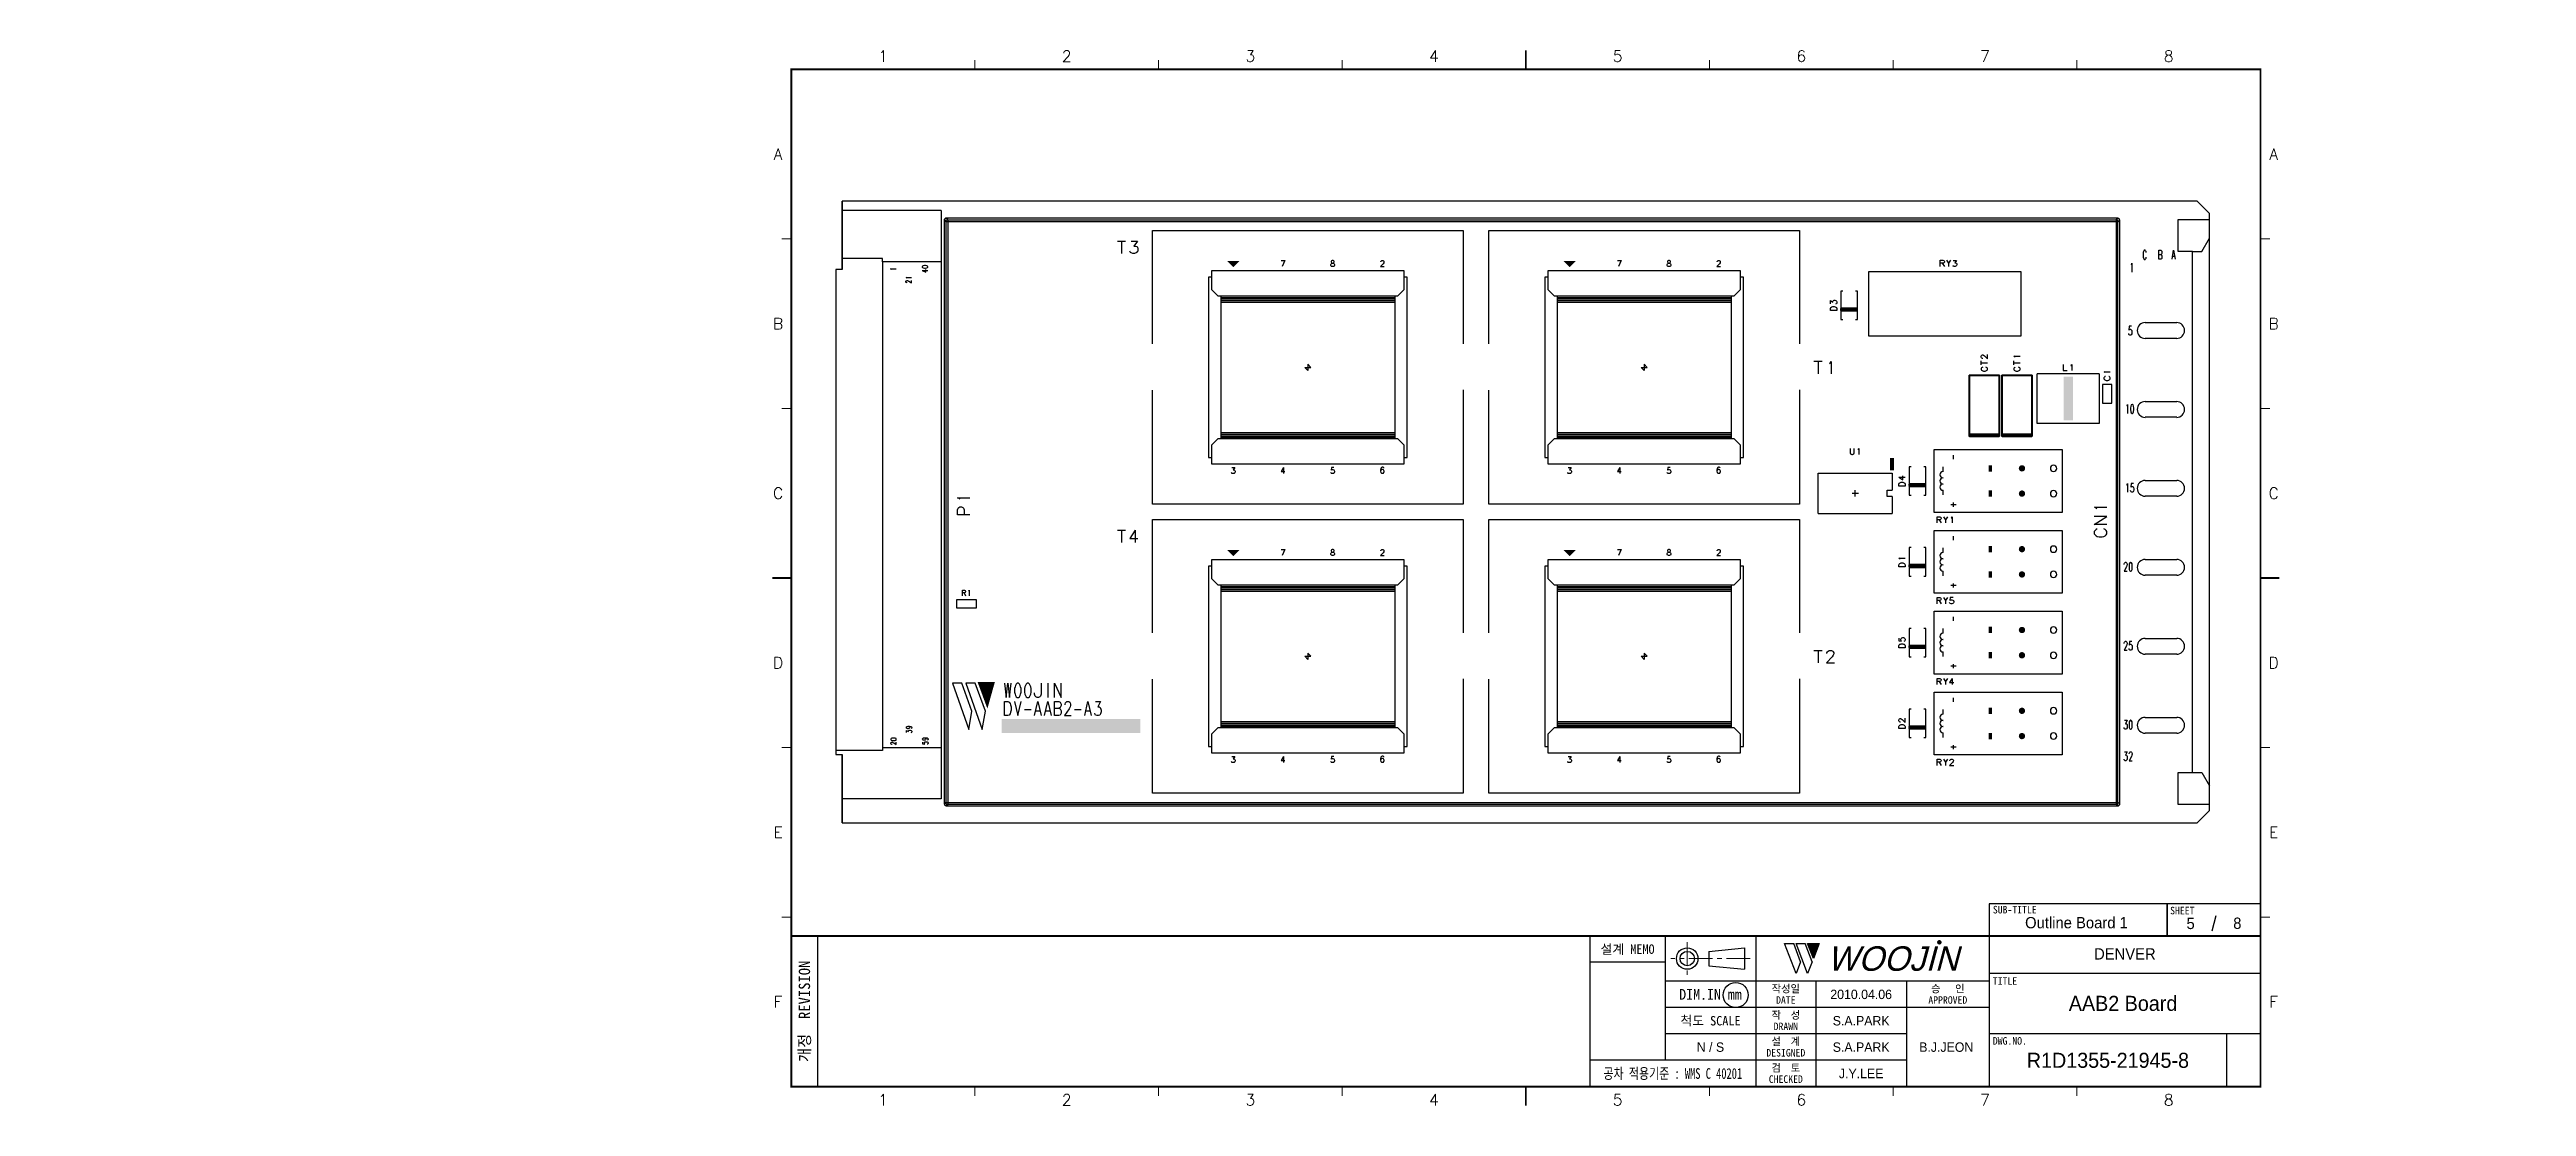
# Model space of a CAD drawing. Extents: x 295 to 953, y 10 to 290.
import ezdxf
from ezdxf.enums import TextEntityAlignment as Align

# ---------------------------------------------------------------- set-up
doc = ezdxf.new("R2010")
doc.units = 0
doc.header["$LTSCALE"] = 5
doc.header["$MEASUREMENT"] = 0
doc.linetypes.add('CENTER', pattern=[2, 1.25, -0.25, 0.25, -0.25])
doc.layers.get('0').update_dxf_attribs({"linetype": 'CONTINUOUS', "lineweight": 25})
for name, color, linetype, lineweight in [('2', 2, 'CENTER', 13), ('4', 4, 'CONTINUOUS', 18), ('6', 6, 'CONTINUOUS', 13)]:
    doc.layers.add(name, color=color, linetype=linetype, lineweight=lineweight)
for name, color, linetype in [('SHEET', 3, 'CONTINUOUS'), ('TOP_SILK_GBR', 13, 'CONTINUOUS'), ('문자', 4, 'CONTINUOUS'), ('테두리', 3, 'CONTINUOUS')]:
    doc.layers.add(name, color=color, linetype=linetype)
doc.styles.add('MARK', font='ARLRDBD.TTF')
doc.styles.get("Standard").update_dxf_attribs({"font": 'simplex.shx'})
doc.styles.add('굴림', font='')
doc.styles.add('굴림체', font='')
doc.styles.get('굴림').set_extended_font_data('Gulim')
doc.styles.get('굴림체').set_extended_font_data('GulimChe')

msp = doc.modelspace()

# ---------------------------------------------------------------- texts
at = {"color": 4, "style": '굴림'}
for s, p in [('2010.04.06', (775.98, 39.5)), ('S.A.PARK', (775.98, 32.5)), ('S.A.PARK', (775.98, 25.5)), ('B.J.JEON', (798.57, 25.5)), ('J.Y.LEE', (775.98, 18.5))]:
    msp.add_text(s, height=2.5, dxfattribs=at).set_placement(p, align=Align.MIDDLE_CENTER)
at = {"layer": '4', "style": '굴림'}
for s, p in [('Outline Board 1', (833.13, 58.53)), ('5', (863.44, 58.33)), ('8', (875.83, 58.38)), ('DENVER', (845.98, 50.24))]:
    msp.add_text(s, height=3, dxfattribs=at).set_placement(p, align=Align.MIDDLE_CENTER)
at = {"layer": '6', "char_height": 3.5278, "width": 39.2183, "attachment_point": 4}
for insert in [(295.11, 181.28), (295.11, 173.63)]:
    msp.add_mtext('{\\f굴림|b0|i0|c129;\\C7;', dxfattribs=dict(at, insert=insert))
at = {"layer": '6', "color": 4, "char_height": 3, "attachment_point": 4, "style": '굴림체'}
for insert, width in [((905.28, 137.42), 36.962), ((952.58, 106.26), 52.2944), ((952.58, 102.14), 52.2944), ((573.67, 73.54), 36.962)]:
    msp.add_mtext('{\\f굴림|b0|i0|c129;\\C7;', dxfattribs=dict(at, insert=insert, width=width))
at = {"layer": '문자', "style": '굴림'}
for s, height, p in [('AAB2 Board', 4, (845.5, 37.11)), ('N / S', 2.5, (735.98, 25.5)), ('R1D1355-21945-8', 4, (841.48, 22))]:
    msp.add_text(s, height=height, dxfattribs=at).set_placement(p, align=Align.MIDDLE_CENTER)

# ---------------------------------------------------------------- blocks, each defined once
blk = doc.blocks.new('B')
at = {"layer": '문자'}
blk.add_hatch(color=256, dxfattribs=at).paths.add_polyline_path([(13.79, 10), (15.31, 6), (16.84, 10)])
at = {"color": 4, "const_width": 0.6}
blk.add_lwpolyline([(48.46, 10.32, 1), (49.06, 10.32, 1)], format="xyb", close=True, dxfattribs=at)
at = {"layer": '문자'}
for p, q in [((10.73, 2), (7.68, 10)), ((7.68, 10), (10.09, 10)), ((11.94, 5.16), (10.09, 10)), ((10.73, 10), (13.15, 10)), ((13.79, 2), (10.73, 10)), ((14.99, 5.16), (13.15, 10)), ((13.79, 10), (16.84, 10)), ((15.31, 6), (13.79, 10)), ((16.84, 10), (15.31, 6)), ((11.94, 5.16), (10.73, 2)), ((14.99, 5.16), (13.79, 2))]:
    blk.add_line(p, q, dxfattribs=at)
at = {"layer": '문자', "style": 'MARK', "oblique": 15}
blk.add_text('WOOJIN', height=6.5, dxfattribs=at).set_placement((36.4, 6), align=Align.MIDDLE_CENTER)
blk = doc.blocks.new('C')
blk.add_line((15, 285), (15, 285))
at = {"layer": '2'}
for p, q in [((252.83, 53.35), (252.83, 44.65)), ((269.53, 49), (248.48, 49))]:
    blk.add_line(p, q, dxfattribs=at)
at = {"layer": 'SHEET'}
for p, q in [((393.14, 60.3), (392.07, 56.28)), ((22, 55), (22, 15)), ((227, 55), (227, 15)), ((247, 55), (247, 22)), ((271, 55), (271, 15)), ((271, 55), (271, 15)), ((333, 55), (333, 15)), ((247, 48), (227, 48)), ((333, 43), (247, 43)), ((287, 43), (287, 15)), ((311, 43), (311, 15)), ((405, 45), (333, 45)), ((333, 36), (247, 36)), ((311, 29), (247, 29)), ((405, 29), (333, 29)), ((396, 29), (396, 15)), ((311, 22), (227, 22))]:
    blk.add_line(p, q, dxfattribs=at)
at = {"layer": 'SHEET', "color": 4}
for p, q in [((258.53, 50.9), (268.03, 51.85)), ((258.53, 50.9), (258.53, 47.1)), ((258.53, 47.1), (268.03, 46.15)), ((268.03, 51.85), (268.03, 46.15))]:
    blk.add_line(p, q, dxfattribs=at)
at = {"layer": 'SHEET'}
for points in [[(333, 55), (380.19, 55), (380.19, 63.49), (333, 63.49)], [(380.19, 55), (405, 55), (405, 63.49), (380.19, 63.49)]]:
    blk.add_lwpolyline(points, close=True, dxfattribs=at)
at = {"layer": 'SHEET', "color": 4}
for radius in [2.85, 1.9]:
    blk.add_circle((252.83, 49), radius, dxfattribs=at)
at = {"layer": 'SHEET'}
blk.add_circle((265.7, 39.32), 3.32, dxfattribs=at)
at = {"layer": '테두리'}
blk.add_line((405, 285), (405, 15), dxfattribs=at)
for points, const_width in [([(210, 290), (210, 285)], 0.5), ([(15, 285), (15, 15), (405, 15), (405, 285), (15, 285)], 0.5), ([(63.75, 287.5), (63.75, 285)], 0.3), ([(112.5, 287.5), (112.5, 285)], 0.3), ([(161.25, 287.5), (161.25, 285)], 0.3), ([(258.75, 287.5), (258.75, 285)], 0.3), ([(307.5, 287.5), (307.5, 285)], 0.3), ([(356.25, 287.5), (356.25, 285)], 0.3), ([(12.5, 240), (15, 240)], 0.3), ([(407.5, 240), (405, 240)], 0.3), ([(12.5, 195), (15, 195)], 0.3), ([(407.5, 195), (405, 195)], 0.3), ([(10, 150), (15, 150)], 0.5), ([(410, 150), (405, 150)], 0.5), ([(12.5, 105), (15, 105)], 0.3), ([(407.5, 105), (405, 105)], 0.3), ([(12.5, 60), (15, 60)], 0.3), ([(407.5, 60), (405, 60)], 0.3), ([(15, 55), (405, 55)], 0.5), ([(63.75, 12.5), (63.75, 15)], 0.3), ([(112.5, 12.5), (112.5, 15)], 0.3), ([(161.25, 12.5), (161.25, 15)], 0.3), ([(210, 10), (210, 15)], 0.5), ([(258.75, 12.5), (258.75, 15)], 0.3), ([(307.5, 12.5), (307.5, 15)], 0.3), ([(356.25, 12.5), (356.25, 15)], 0.3)]:
    blk.add_lwpolyline(points, dxfattribs=dict(at, const_width=const_width))
blk.add_blockref('B', (271, 43))
at = {"layer": '문자'}
for s, p in [('1', (39.38, 288.5)), ('2', (88.12, 288.5)), ('3', (136.88, 288.5)), ('4', (185.62, 288.5)), ('5', (234.38, 288.5)), ('6', (283.12, 288.5)), ('7', (331.88, 288.5)), ('8', (380.62, 288.5)), ('A', (11.5, 262.5)), ('A', (408.5, 262.5)), ('B', (11.5, 217.5)), ('B', (408.5, 217.5)), ('C', (11.5, 172.5)), ('C', (408.5, 172.5)), ('D', (11.5, 127.5)), ('D', (408.5, 127.5)), ('E', (11.5, 82.5)), ('E', (408.5, 82.5)), ('F', (11.5, 37.5)), ('F', (408.5, 37.5)), ('1', (39.38, 11.5)), ('2', (88.12, 11.5)), ('3', (136.88, 11.5)), ('4', (185.62, 11.5)), ('5', (234.38, 11.5)), ('6', (283.12, 11.5)), ('7', (331.88, 11.5)), ('8', (380.62, 11.5))]:
    blk.add_text(s, height=3, dxfattribs=at).set_placement(p, align=Align.MIDDLE)
at = {"layer": '문자', "style": '굴림체'}
for s, height, p in [('SUB-TITLE', 2, (339.77, 61.98)), ('SHEET', 2, (384.24, 61.74)), ('설계 MEMO', 2.5, (237, 51.5)), ('DIM.IN mm', 2.85, (259, 39.5)), ('작성일', 2, (279, 41)), ('승   인', 2, (322, 41)), ('척도 SCALE', 2.5, (259, 32.5)), ('작  성', 2, (279, 34)), ('DATE', 2, (279, 38)), ('APPROVED', 2, (322, 38)), ('설  계', 2, (279, 27)), ('DRAWN', 2, (279, 31)), ('DESIGNED', 2, (279, 24)), ('검  토', 2, (279, 20)), ('CHECKED', 2, (279, 17))]:
    blk.add_text(s, height=height, dxfattribs=at).set_placement(p, align=Align.MIDDLE_CENTER)
blk.add_text('개정  REVISION', height=3, rotation=90, dxfattribs=at).set_placement((18.5, 35), align=Align.MIDDLE_CENTER)
for s, p in [('TITLE', (333.95, 42.05)), ('DWG.NO.', (333.95, 26.15))]:
    blk.add_text(s, height=2, dxfattribs=at).set_placement(p)
at = {"layer": '문자', "style": '굴림체', "width": 0.75}
blk.add_text('공차 적용기준 : WMS C 40201', height=2.85, dxfattribs=at).set_placement((249, 18.5), align=Align.MIDDLE_CENTER)

# ---------------------------------------------------------------- linework, layer by layer
msp.add_line((491.98, 15), (491.98, 15))
msp.add_line((491.98, 15), (491.98, 15))
at = {"layer": 'TOP_SILK_GBR', "color": 7}
for p, q in [((865.18, 250), (505.48, 250)), ((505.48, 250), (505.48, 231.85)), ((505.48, 231.85), (505.48, 250)), ((868.48, 246.7), (865.18, 250)), ((531.8, 247.49), (505.48, 247.49)), ((531.8, 247.49), (531.8, 91.4)), ((532.95, 245.46), (532.7, 245.21)), ((532.7, 245.21), (532.95, 245.46)), ((532.7, 245.21), (532.7, 244.89)), ((532.7, 245.05), (532.7, 245.21)), ((532.7, 89.95), (532.7, 245.05)), ((532.7, 244.89), (532.95, 244.64)), ((533.12, 245.46), (532.95, 245.46)), ((532.95, 245.46), (533.28, 245.46)), ((844.14, 245.46), (533.12, 245.46)), ((533.12, 245.05), (844.14, 245.05)), ((533.12, 89.95), (533.12, 245.05)), ((533.12, 244.64), (844.14, 244.64)), ((533.28, 245.46), (533.53, 245.21)), ((533.53, 245.05), (533.53, 89.95)), ((843.73, 245.21), (843.98, 245.46)), ((843.73, 245.05), (843.73, 245.21)), ((843.73, 89.95), (843.73, 245.05)), ((843.98, 245.46), (844.3, 245.46)), ((844.14, 89.95), (844.14, 245.05)), ((844.14, 244.64), (844.3, 244.64)), ((844.55, 245.21), (844.3, 245.46)), ((844.3, 245.46), (844.55, 245.21)), ((844.3, 244.64), (844.55, 244.89)), ((844.55, 244.89), (844.55, 245.21)), ((844.55, 245.05), (844.55, 89.95)), ((860.13, 236.65), (860.13, 245.13)), ((860.13, 245.13), (868.48, 245.13)), ((868.48, 88.3), (868.48, 246.7)), ((868.48, 88.3), (868.48, 246.7)), ((578.57, 239.41), (580.72, 239.41)), ((579.65, 239.41), (579.65, 236.11)), ((582.02, 236.41), (581.87, 236.71)), ((582.17, 239.36), (583.85, 239.36)), ((583.85, 239.36), (582.92, 238.11)), ((582.92, 238.11), (583.4, 238.11)), ((583.4, 238.11), (583.7, 237.96)), ((583.7, 237.96), (583.85, 237.81)), ((583.85, 237.81), (584.02, 237.36)), ((584.02, 237.01), (583.85, 236.56)), ((584.02, 237.36), (584.02, 237.01)), ((587.86, 242.21), (670.36, 242.21)), ((587.86, 212.18), (587.86, 242.21)), ((670.36, 242.21), (670.36, 212.18)), ((677.13, 242.21), (759.63, 242.21)), ((677.13, 212.18), (677.13, 242.21)), ((759.63, 242.21), (759.63, 212.18)), ((851.03, 236.82), (850.92, 236.61)), ((851.14, 236.97), (851.03, 236.82)), ((851.37, 236.97), (851.14, 236.97)), ((851.48, 236.82), (851.37, 236.97)), ((851.6, 236.61), (851.48, 236.82)), ((854.98, 234.6), (854.98, 236.99)), ((854.98, 236.99), (855.52, 236.99)), ((855.52, 236.99), (855.7, 236.84)), ((855.7, 236.84), (855.76, 236.74)), ((855.76, 236.74), (855.83, 236.52)), ((858.51, 234.59), (858.93, 236.98)), ((858.93, 236.98), (859.37, 234.59)), ((866.4, 236.65), (868.48, 240.17)), ((868.48, 94.83), (868.48, 240.17)), ((868.48, 95.31), (868.48, 239.69)), ((505.48, 231.85), (503.83, 231.85)), ((503.83, 231.85), (503.83, 103.15)), ((503.83, 231.85), (503.83, 103.15)), ((516.24, 234.78), (505.48, 234.78)), ((516.24, 233.95), (516.24, 234.78)), ((531.8, 233.95), (516.24, 233.95)), ((516.24, 233.95), (516.24, 105.01)), ((518.53, 231.95), (518.33, 232.03)), ((518.33, 232.03), (519.79, 232.03)), ((518.6, 231.9), (518.53, 231.95)), ((526.81, 232.77), (526.74, 232.62)), ((526.74, 232.62), (526.74, 232.53)), ((526.74, 232.53), (526.81, 232.38)), ((526.74, 231.65), (528.21, 231.65)), ((526.74, 231.65), (527.71, 231.2)), ((527.01, 232.86), (526.81, 232.77)), ((526.81, 232.38), (527.01, 232.29)), ((527.37, 232.91), (527.01, 232.86)), ((527.01, 232.29), (527.37, 232.24)), ((527.58, 232.91), (527.37, 232.91)), ((527.37, 232.24), (527.58, 232.24)), ((527.94, 232.86), (527.58, 232.91)), ((527.58, 232.24), (527.94, 232.29)), ((527.71, 231.2), (527.71, 231.87)), ((528.14, 232.77), (527.94, 232.86)), ((527.94, 232.29), (528.14, 232.38)), ((528.21, 232.62), (528.14, 232.77)), ((528.14, 232.38), (528.21, 232.53)), ((528.21, 232.53), (528.21, 232.62)), ((582.17, 236.26), (582.02, 236.41)), ((582.62, 236.11), (582.17, 236.26)), ((583.1, 236.11), (582.62, 236.11)), ((583.55, 236.26), (583.1, 236.11)), ((583.85, 236.56), (583.55, 236.26)), ((654.69, 231.49), (603.54, 231.49)), ((603.54, 231.49), (603.54, 226.54)), ((622.03, 234.27), (623, 234.27)), ((623, 234.27), (622.3, 232.64)), ((635.23, 233.19), (635.3, 233.34)), ((635.23, 232.94), (635.23, 233.19)), ((635.3, 232.79), (635.23, 232.94)), ((635.36, 234.19), (635.3, 234.04)), ((635.3, 234.04), (635.3, 233.89)), ((635.3, 233.89), (635.36, 233.72)), ((635.3, 233.34), (635.43, 233.49)), ((635.36, 232.71), (635.3, 232.79)), ((635.57, 234.27), (635.36, 234.19)), ((635.36, 233.72), (635.5, 233.64)), ((635.57, 232.64), (635.36, 232.71)), ((635.43, 233.49), (635.63, 233.57)), ((635.5, 233.64), (635.78, 233.57)), ((635.85, 234.27), (635.57, 234.27)), ((635.85, 232.64), (635.57, 232.64)), ((635.63, 233.57), (635.92, 233.64)), ((635.78, 233.57), (635.98, 233.49)), ((636.05, 234.19), (635.85, 234.27)), ((636.05, 232.71), (635.85, 232.64)), ((635.92, 233.64), (636.05, 233.72)), ((635.98, 233.49), (636.12, 233.34)), ((636.12, 234.04), (636.05, 234.19)), ((636.05, 233.72), (636.12, 233.89)), ((636.12, 232.79), (636.05, 232.71)), ((636.12, 233.89), (636.12, 234.04)), ((636.12, 233.34), (636.2, 233.19)), ((636.2, 232.94), (636.12, 232.79)), ((636.2, 233.19), (636.2, 232.94)), ((649.12, 233.42), (648.43, 232.64)), ((648.43, 232.64), (649.4, 232.64)), ((648.5, 233.97), (648.56, 234.12)), ((648.5, 233.89), (648.5, 233.97)), ((648.56, 234.12), (648.63, 234.19)), ((648.63, 234.19), (648.77, 234.29)), ((648.77, 234.29), (649.05, 234.29)), ((649.05, 234.29), (649.18, 234.19)), ((649.25, 233.66), (649.12, 233.42)), ((649.18, 234.19), (649.25, 234.12)), ((649.25, 234.12), (649.32, 233.97)), ((649.32, 233.82), (649.25, 233.66)), ((649.32, 233.97), (649.32, 233.82)), ((654.69, 226.54), (654.69, 231.49)), ((743.96, 231.49), (692.81, 231.49)), ((692.81, 231.49), (692.81, 226.54)), ((711.3, 234.27), (712.26, 234.27)), ((712.26, 234.27), (711.57, 232.64)), ((724.5, 233.19), (724.56, 233.34)), ((724.5, 232.94), (724.5, 233.19)), ((724.56, 232.79), (724.5, 232.94)), ((724.63, 234.19), (724.56, 234.04)), ((724.56, 234.04), (724.56, 233.89)), ((724.56, 233.89), (724.63, 233.72)), ((724.56, 233.34), (724.7, 233.49)), ((724.63, 232.71), (724.56, 232.79)), ((724.84, 234.27), (724.63, 234.19)), ((724.63, 233.72), (724.77, 233.64)), ((724.84, 232.64), (724.63, 232.71)), ((724.7, 233.49), (724.9, 233.57)), ((724.77, 233.64), (725.05, 233.57)), ((725.12, 234.27), (724.84, 234.27)), ((725.12, 232.64), (724.84, 232.64)), ((724.9, 233.57), (725.18, 233.64)), ((725.05, 233.57), (725.25, 233.49)), ((725.32, 234.19), (725.12, 234.27)), ((725.32, 232.71), (725.12, 232.64)), ((725.18, 233.64), (725.32, 233.72)), ((725.25, 233.49), (725.39, 233.34)), ((725.39, 234.04), (725.32, 234.19)), ((725.32, 233.72), (725.39, 233.89)), ((725.39, 232.79), (725.32, 232.71)), ((725.39, 233.89), (725.39, 234.04)), ((725.39, 233.34), (725.46, 233.19)), ((725.46, 232.94), (725.39, 232.79)), ((725.46, 233.19), (725.46, 232.94)), ((738.38, 233.42), (737.7, 232.64)), ((737.7, 232.64), (738.66, 232.64)), ((737.76, 233.97), (737.83, 234.12)), ((737.76, 233.89), (737.76, 233.97)), ((737.83, 234.12), (737.9, 234.19)), ((737.9, 234.19), (738.04, 234.29)), ((738.04, 234.29), (738.32, 234.29)), ((738.32, 234.29), (738.45, 234.19)), ((738.52, 233.66), (738.38, 233.42)), ((738.45, 234.19), (738.52, 234.12)), ((738.52, 234.12), (738.59, 233.97)), ((738.59, 233.82), (738.52, 233.66)), ((738.59, 233.97), (738.59, 233.82)), ((743.96, 226.54), (743.96, 231.49)), ((778.06, 214.19), (778.06, 231.35)), ((778.06, 231.35), (818.32, 231.35)), ((796.99, 232.68), (796.99, 234.32)), ((796.99, 234.32), (797.68, 234.32)), ((797.68, 233.52), (796.99, 233.52)), ((797.52, 233.52), (798.06, 232.68)), ((797.68, 234.32), (797.9, 234.22)), ((797.9, 233.6), (797.68, 233.52)), ((797.9, 234.22), (797.98, 234.15)), ((797.98, 233.7), (797.9, 233.6)), ((797.98, 234.15), (798.06, 234)), ((798.06, 233.85), (797.98, 233.7)), ((798.06, 234), (798.06, 233.85)), ((798.64, 234.32), (799.18, 233.52)), ((799.71, 234.32), (799.18, 233.52)), ((799.18, 233.52), (799.18, 232.68)), ((800.37, 232.83), (800.29, 232.98)), ((800.44, 232.75), (800.37, 232.83)), ((800.44, 234.3), (801.28, 234.3)), ((800.67, 232.68), (800.44, 232.75)), ((800.9, 232.68), (800.67, 232.68)), ((801.28, 234.3), (800.82, 233.67)), ((800.82, 233.67), (801.05, 233.67)), ((801.13, 232.75), (800.9, 232.68)), ((801.05, 233.67), (801.2, 233.6)), ((801.28, 232.9), (801.13, 232.75)), ((801.2, 233.6), (801.28, 233.52)), ((801.28, 233.52), (801.36, 233.3)), ((801.36, 233.13), (801.28, 232.9)), ((801.36, 233.3), (801.36, 233.13)), ((818.32, 231.35), (818.32, 214.19)), ((847.64, 233.1), (847.71, 233.21)), ((847.71, 233.21), (847.81, 233.53)), ((847.81, 233.53), (847.81, 231.18)), ((850.86, 236.39), (850.81, 236.06)), ((850.81, 236.06), (850.81, 235.48)), ((850.81, 235.48), (850.86, 235.15)), ((850.92, 236.61), (850.86, 236.39)), ((850.86, 235.15), (850.92, 234.9)), ((850.92, 234.9), (851.03, 234.68)), ((851.03, 234.68), (851.14, 234.57)), ((851.14, 234.57), (851.37, 234.57)), ((851.37, 234.57), (851.48, 234.68)), ((851.48, 234.68), (851.6, 234.9)), ((851.66, 236.39), (851.6, 236.61)), ((851.6, 234.9), (851.66, 235.15)), ((854.98, 235.83), (855.52, 235.83)), ((855.52, 234.6), (854.98, 234.6)), ((855.7, 235.94), (855.52, 235.83)), ((855.52, 235.83), (855.7, 235.72)), ((855.7, 234.7), (855.52, 234.6)), ((855.76, 236.08), (855.7, 235.94)), ((855.7, 235.72), (855.76, 235.61)), ((855.76, 234.81), (855.7, 234.7)), ((855.83, 236.3), (855.76, 236.08)), ((855.76, 235.61), (855.83, 235.39)), ((855.83, 235.03), (855.76, 234.81)), ((855.83, 236.52), (855.83, 236.3)), ((855.83, 235.39), (855.83, 235.03)), ((858.67, 235.39), (859.21, 235.39)), ((863.92, 236.65), (860.13, 236.65)), ((863.92, 98.35), (863.92, 236.65)), ((863.92, 236.65), (866.4, 236.65)), ((522.43, 228.74), (522.52, 228.84)), ((522.43, 228.55), (522.43, 228.74)), ((522.52, 228.45), (522.43, 228.55)), ((522.66, 229.67), (522.45, 229.75)), ((522.45, 229.75), (523.92, 229.75)), ((522.52, 228.84), (522.59, 228.88)), ((522.59, 228.41), (522.52, 228.45)), ((522.59, 228.88), (522.72, 228.93)), ((522.72, 228.36), (522.59, 228.41)), ((522.72, 229.61), (522.66, 229.67)), ((522.72, 228.93), (522.86, 228.93)), ((522.79, 228.36), (522.72, 228.36)), ((522.86, 228.93), (522.99, 228.88)), ((522.99, 228.88), (523.22, 228.79)), ((523.22, 228.79), (523.92, 228.31)), ((523.92, 228.31), (523.92, 228.99)), ((602.71, 229.84), (602.71, 181.99)), ((603.54, 229.84), (602.71, 229.84)), ((603.54, 226.54), (605.19, 224.89)), ((605.19, 224.89), (653.04, 224.89)), ((606.01, 224.89), (606.01, 186.94)), ((606.01, 224.47), (652.21, 224.47)), ((606.01, 224.06), (652.21, 224.06)), ((606.01, 223.65), (652.21, 223.65)), ((652.21, 224.89), (652.21, 186.94)), ((653.04, 224.89), (654.69, 226.54)), ((655.51, 229.84), (654.69, 229.84)), ((655.51, 181.99), (655.51, 229.84)), ((691.98, 229.84), (691.98, 181.99)), ((692.81, 229.84), (691.98, 229.84)), ((692.81, 226.54), (694.46, 224.89)), ((694.46, 224.89), (742.31, 224.89)), ((695.28, 224.89), (695.28, 186.94)), ((695.28, 224.47), (741.48, 224.47)), ((695.28, 224.06), (741.48, 224.06)), ((695.28, 223.65), (741.48, 223.65)), ((741.48, 224.89), (741.48, 186.94)), ((742.31, 224.89), (743.96, 226.54)), ((744.78, 229.84), (743.96, 229.84)), ((744.78, 181.99), (744.78, 229.84)), ((767.85, 222.8), (767.85, 223.64)), ((767.85, 223.64), (768.48, 223.18)), ((768.48, 223.41), (768.55, 223.56)), ((768.55, 223.56), (768.63, 223.64)), ((768.63, 223.64), (768.85, 223.72)), ((768.85, 223.72), (769.03, 223.72)), ((769.03, 223.72), (769.25, 223.64)), ((769.25, 223.64), (769.4, 223.49)), ((770.58, 226.13), (770.58, 218.59)), ((771.1, 226.13), (770.58, 226.13)), ((774.98, 226.13), (774.45, 226.13)), ((774.98, 218.59), (774.98, 226.13)), ((606.01, 223.24), (652.21, 223.24)), ((695.28, 223.24), (741.48, 223.24)), ((767.83, 221.54), (767.93, 221.76)), ((767.83, 221), (767.83, 221.54)), ((769.48, 221), (767.83, 221)), ((767.93, 221.76), (768.08, 221.91)), ((768.08, 221.91), (768.23, 221.99)), ((768.23, 221.99), (768.45, 222.07)), ((768.45, 222.07), (768.85, 222.07)), ((768.48, 223.18), (768.48, 223.41)), ((768.85, 222.07), (769.08, 221.99)), ((769.08, 221.99), (769.25, 221.91)), ((769.33, 222.73), (769.18, 222.65)), ((769.25, 221.91), (769.4, 221.76)), ((769.4, 222.8), (769.33, 222.73)), ((769.4, 223.49), (769.48, 223.26)), ((769.48, 223.03), (769.4, 222.8)), ((769.4, 221.76), (769.48, 221.54)), ((769.48, 223.26), (769.48, 223.03)), ((769.48, 221.54), (769.48, 221)), ((774.98, 221.63), (770.58, 221.63)), ((770.58, 221.52), (774.98, 221.52)), ((770.58, 221.42), (770.58, 221.52)), ((774.98, 221.42), (770.58, 221.42)), ((770.58, 221.31), (774.98, 221.31)), ((770.58, 221.21), (770.58, 221.31)), ((774.98, 221.21), (770.58, 221.21)), ((770.58, 221.11), (774.98, 221.11)), ((770.58, 221), (770.58, 221.11)), ((774.98, 221), (770.58, 221)), ((770.58, 220.9), (774.98, 220.9)), ((770.58, 218.59), (771.1, 218.59)), ((774.45, 218.59), (774.98, 218.59)), ((774.98, 221.52), (774.98, 221.63)), ((774.98, 221.31), (774.98, 221.42)), ((774.98, 221.11), (774.98, 221.21)), ((774.98, 220.9), (774.98, 221)), ((851.35, 217.79), (859.73, 217.79)), ((818.32, 214.19), (778.06, 214.19)), ((847.07, 214.66), (847.01, 214.88)), ((847.13, 216.8), (847.07, 215.79)), ((847.07, 215.79), (847.13, 215.89)), ((847.13, 214.55), (847.07, 214.66)), ((847.74, 216.8), (847.13, 216.8)), ((847.13, 215.89), (847.31, 216)), ((847.31, 214.44), (847.13, 214.55)), ((847.31, 216), (847.49, 216)), ((847.49, 214.44), (847.31, 214.44)), ((847.49, 216), (847.68, 215.89)), ((847.68, 214.55), (847.49, 214.44)), ((847.68, 215.89), (847.8, 215.68)), ((847.8, 214.77), (847.68, 214.55)), ((847.8, 215.68), (847.87, 215.35)), ((847.87, 215.1), (847.8, 214.77)), ((847.87, 215.35), (847.87, 215.1)), ((859.73, 213.6), (851.35, 213.6)), ((629.11, 205.09), (628.29, 205.91)), ((628.29, 205.91), (629.94, 205.91)), ((629.11, 206.74), (629.11, 205.09)), ((629.94, 205.91), (629.11, 206.74)), ((718.38, 205.09), (717.56, 205.91)), ((717.56, 205.91), (719.21, 205.91)), ((718.38, 206.74), (718.38, 205.09)), ((719.21, 205.91), (718.38, 206.74)), ((763.46, 207.51), (765.6, 207.51)), ((764.53, 207.51), (764.53, 204.21)), ((767.59, 206.86), (767.76, 207.01)), ((767.76, 207.01), (768.02, 207.46)), ((768.02, 207.46), (768.02, 204.21)), ((804.69, 203.84), (804.66, 203.82)), ((804.66, 203.82), (804.69, 203.84)), ((804.66, 203.82), (804.66, 203.78)), ((804.66, 203.8), (804.66, 203.82)), ((804.71, 203.84), (804.69, 203.84)), ((804.69, 203.84), (804.72, 203.84)), ((812.63, 203.84), (804.71, 203.84)), ((804.72, 203.84), (804.75, 203.82)), ((807.84, 208.9), (807.94, 209.05)), ((807.84, 208.59), (807.84, 208.9)), ((807.94, 208.44), (807.84, 208.59)), ((807.84, 206.56), (807.84, 207.64)), ((807.84, 207.1), (809.49, 207.1)), ((807.94, 205.76), (807.84, 205.62)), ((807.84, 205.62), (807.84, 205.33)), ((807.84, 205.33), (807.94, 205.19)), ((807.94, 209.05), (808.01, 209.13)), ((808.01, 208.36), (807.94, 208.44)), ((808.09, 205.91), (807.94, 205.76)), ((807.94, 205.19), (808.09, 205.05)), ((808.01, 209.13), (808.17, 209.2)), ((808.17, 208.29), (808.01, 208.36)), ((808.24, 205.99), (808.09, 205.91)), ((808.09, 205.05), (808.24, 204.98)), ((808.17, 209.2), (808.32, 209.2)), ((808.24, 208.29), (808.17, 208.29)), ((808.24, 204.98), (808.47, 204.91)), ((808.32, 209.2), (808.47, 209.13)), ((808.47, 209.13), (808.71, 208.98)), ((808.47, 204.91), (808.86, 204.91)), ((808.71, 208.98), (809.49, 208.21)), ((808.86, 204.91), (809.09, 204.98)), ((809.27, 205.91), (809.09, 205.99)), ((809.09, 204.98), (809.27, 205.05)), ((809.42, 205.76), (809.27, 205.91)), ((809.27, 205.05), (809.42, 205.19)), ((809.49, 205.62), (809.42, 205.76)), ((809.42, 205.19), (809.49, 205.33)), ((809.49, 208.21), (809.49, 209.29)), ((809.49, 205.33), (809.49, 205.62)), ((812.58, 203.82), (812.61, 203.84)), ((812.58, 203.8), (812.58, 203.82)), ((812.61, 203.84), (812.64, 203.84)), ((812.64, 203.84), (812.67, 203.82)), ((812.67, 203.82), (812.64, 203.84)), ((812.67, 203.78), (812.67, 203.82)), ((813.35, 203.84), (813.32, 203.82)), ((813.32, 203.82), (813.35, 203.84)), ((813.32, 203.82), (813.32, 203.78)), ((813.32, 203.8), (813.32, 203.82)), ((813.37, 203.84), (813.35, 203.84)), ((813.35, 203.84), (813.39, 203.84)), ((821.29, 203.84), (813.37, 203.84)), ((813.39, 203.84), (813.41, 203.82)), ((816.5, 206.56), (816.5, 207.64)), ((816.5, 207.1), (818.15, 207.1)), ((816.6, 205.76), (816.5, 205.62)), ((816.5, 205.62), (816.5, 205.33)), ((816.5, 205.33), (816.6, 205.19)), ((816.75, 208.72), (816.53, 208.85)), ((816.53, 208.85), (818.15, 208.85)), ((816.75, 205.91), (816.6, 205.76)), ((816.6, 205.19), (816.75, 205.05)), ((816.83, 208.63), (816.75, 208.72)), ((816.9, 205.99), (816.75, 205.91)), ((816.75, 205.05), (816.9, 204.98)), ((816.9, 204.98), (817.13, 204.91)), ((817.13, 204.91), (817.53, 204.91)), ((817.53, 204.91), (817.75, 204.98)), ((817.93, 205.91), (817.75, 205.99)), ((817.75, 204.98), (817.93, 205.05)), ((818.08, 205.76), (817.93, 205.91)), ((817.93, 205.05), (818.08, 205.19)), ((818.15, 205.62), (818.08, 205.76)), ((818.08, 205.19), (818.15, 205.33)), ((818.15, 205.33), (818.15, 205.62)), ((821.24, 203.82), (821.27, 203.84)), ((821.24, 203.8), (821.24, 203.82)), ((821.27, 203.84), (821.31, 203.84)), ((821.31, 203.84), (821.33, 203.82)), ((821.33, 203.82), (821.31, 203.84)), ((821.33, 203.78), (821.33, 203.82)), ((822.69, 191.01), (822.69, 204.21)), ((839.19, 204.21), (822.69, 204.21)), ((829.58, 206.69), (829.58, 205.04)), ((829.58, 205.04), (830.65, 205.04)), ((831.65, 206.36), (831.73, 206.44)), ((831.73, 206.44), (831.86, 206.66)), ((831.86, 206.66), (831.86, 205.04)), ((839.19, 204.21), (839.19, 191.01)), ((840.68, 204.59), (840.45, 204.72)), ((840.45, 204.72), (842.08, 204.72)), ((840.75, 204.51), (840.68, 204.59)), ((587.86, 169.61), (587.86, 199.81)), ((670.36, 199.97), (670.36, 169.61)), ((677.13, 169.61), (677.13, 199.81)), ((759.63, 199.97), (759.63, 169.61)), ((804.66, 188.12), (804.66, 203.8)), ((804.66, 203.78), (804.69, 203.76)), ((804.71, 203.76), (812.63, 203.76)), ((804.75, 203.8), (804.75, 188.12)), ((812.58, 188.12), (812.58, 203.8)), ((812.63, 203.76), (812.64, 203.76)), ((812.64, 203.76), (812.67, 203.78)), ((812.67, 203.8), (812.67, 188.12)), ((813.32, 188.12), (813.32, 203.8)), ((813.32, 203.78), (813.35, 203.76)), ((813.37, 203.76), (821.29, 203.76)), ((813.41, 203.8), (813.41, 188.12)), ((821.24, 188.12), (821.24, 203.8)), ((821.29, 203.76), (821.31, 203.76)), ((821.31, 203.76), (821.33, 203.78)), ((821.33, 203.8), (821.33, 188.12)), ((842.49, 201.32), (840.02, 201.32)), ((840.02, 201.32), (840.02, 196.38)), ((840.53, 203.29), (840.43, 203.15)), ((840.43, 203.15), (840.43, 202.86)), ((840.43, 202.86), (840.53, 202.72)), ((840.68, 203.44), (840.53, 203.29)), ((840.53, 202.72), (840.68, 202.58)), ((840.83, 203.51), (840.68, 203.44)), ((840.68, 202.58), (840.83, 202.5)), ((840.83, 202.5), (841.05, 202.44)), ((841.05, 202.44), (841.45, 202.44)), ((841.45, 202.44), (841.68, 202.5)), ((841.85, 203.44), (841.68, 203.51)), ((841.68, 202.5), (841.85, 202.58)), ((842, 203.29), (841.85, 203.44)), ((841.85, 202.58), (842, 202.72)), ((842.08, 203.15), (842, 203.29)), ((842, 202.72), (842.08, 202.86)), ((842.08, 202.86), (842.08, 203.15)), ((842.49, 196.38), (842.49, 201.32)), ((839.19, 191.01), (822.69, 191.01)), ((840.02, 196.38), (842.49, 196.38)), ((846.53, 195.63), (846.6, 195.73)), ((846.6, 195.73), (846.7, 196.06)), ((846.7, 196.06), (846.7, 193.7)), ((847.57, 195.63), (847.51, 195.05)), ((847.51, 195.05), (847.51, 194.72)), ((847.51, 194.72), (847.57, 194.14)), ((847.69, 195.95), (847.57, 195.63)), ((847.57, 194.14), (847.69, 193.81)), ((847.88, 196.06), (847.69, 195.95)), ((847.69, 193.81), (847.88, 193.7)), ((848, 196.06), (847.88, 196.06)), ((847.88, 193.7), (848, 193.7)), ((848.18, 195.95), (848, 196.06)), ((848, 193.7), (848.18, 193.81)), ((848.3, 195.63), (848.18, 195.95)), ((848.18, 193.81), (848.3, 194.14)), ((848.37, 195.05), (848.3, 195.63)), ((848.3, 194.14), (848.37, 194.72)), ((848.37, 194.72), (848.37, 195.05)), ((851.35, 196.84), (859.73, 196.84)), ((859.73, 192.65), (851.35, 192.65)), ((605.19, 186.94), (603.54, 185.29)), ((603.54, 185.29), (603.54, 180.34)), ((653.04, 186.94), (605.19, 186.94)), ((606.01, 188.59), (652.21, 188.59)), ((606.01, 188.17), (652.21, 188.17)), ((606.01, 187.76), (652.21, 187.76)), ((606.01, 187.35), (652.21, 187.35)), ((654.69, 185.29), (653.04, 186.94)), ((654.69, 180.34), (654.69, 185.29)), ((694.46, 186.94), (692.81, 185.29)), ((692.81, 185.29), (692.81, 180.34)), ((742.31, 186.94), (694.46, 186.94)), ((695.28, 188.59), (741.48, 188.59)), ((695.28, 188.17), (741.48, 188.17)), ((695.28, 187.76), (741.48, 187.76)), ((695.28, 187.35), (741.48, 187.35)), ((743.96, 185.29), (742.31, 186.94)), ((743.96, 180.34), (743.96, 185.29)), ((773.07, 184.41), (773.07, 183.24)), ((774.14, 183.24), (774.14, 184.41)), ((775.14, 184.09), (775.22, 184.16)), ((775.22, 184.16), (775.35, 184.39)), ((775.35, 184.39), (775.35, 182.76)), ((804.69, 188.17), (804.66, 188.14)), ((804.66, 188.14), (804.69, 188.17)), ((804.66, 188.14), (804.66, 188.11)), ((804.66, 188.12), (804.66, 188.14)), ((804.66, 187.79), (804.66, 188.12)), ((804.66, 188.11), (804.69, 188.08)), ((804.69, 188.08), (804.66, 188.11)), ((804.69, 187.84), (804.66, 187.81)), ((804.66, 187.81), (804.69, 187.84)), ((804.66, 187.81), (804.66, 187.78)), ((804.66, 187.79), (804.66, 187.81)), ((804.66, 187.63), (804.66, 187.79)), ((804.66, 187.78), (804.69, 187.75)), ((804.69, 187.75), (804.66, 187.78)), ((804.69, 187.67), (804.66, 187.65)), ((804.66, 187.65), (804.66, 187.61)), ((804.69, 187.59), (804.66, 187.61)), ((804.66, 187.61), (804.69, 187.59)), ((804.71, 188.17), (804.69, 188.17)), ((804.69, 188.17), (804.72, 188.17)), ((804.72, 188.08), (804.69, 188.08)), ((804.71, 187.84), (804.69, 187.84)), ((804.69, 187.84), (804.72, 187.84)), ((804.72, 187.75), (804.69, 187.75)), ((804.71, 187.67), (804.69, 187.67)), ((804.72, 187.59), (804.69, 187.59)), ((812.63, 188.17), (804.71, 188.17)), ((804.71, 188.08), (812.63, 188.08)), ((812.63, 187.84), (804.71, 187.84)), ((804.71, 187.75), (812.63, 187.75)), ((812.63, 187.67), (804.71, 187.67)), ((804.71, 187.59), (812.63, 187.59)), ((804.72, 188.17), (804.75, 188.14)), ((804.75, 188.11), (804.72, 188.08)), ((804.72, 187.84), (804.75, 187.81)), ((804.75, 187.78), (804.72, 187.75)), ((804.75, 187.61), (804.72, 187.59)), ((804.75, 188.12), (804.75, 188.11)), ((804.75, 188.12), (804.75, 187.79)), ((804.75, 187.79), (804.75, 187.78)), ((804.75, 187.79), (804.75, 187.63)), ((804.75, 187.63), (804.75, 187.61)), ((812.58, 188.14), (812.61, 188.17)), ((812.58, 188.12), (812.58, 188.14)), ((812.58, 187.79), (812.58, 188.12)), ((812.61, 188.08), (812.58, 188.11)), ((812.58, 187.81), (812.61, 187.84)), ((812.58, 187.79), (812.58, 187.81)), ((812.58, 187.63), (812.58, 187.79)), ((812.61, 187.75), (812.58, 187.78)), ((812.61, 187.59), (812.58, 187.61)), ((812.61, 188.17), (812.64, 188.17)), ((812.64, 188.08), (812.61, 188.08)), ((812.61, 187.84), (812.64, 187.84)), ((812.64, 187.75), (812.61, 187.75)), ((812.64, 187.59), (812.61, 187.59)), ((812.63, 188.08), (812.64, 188.08)), ((812.63, 187.75), (812.64, 187.75)), ((812.63, 187.59), (812.64, 187.59)), ((812.67, 188.14), (812.64, 188.17)), ((812.64, 188.17), (812.67, 188.14)), ((812.64, 188.08), (812.67, 188.11)), ((812.67, 188.11), (812.64, 188.08)), ((812.67, 187.81), (812.64, 187.84)), ((812.64, 187.84), (812.67, 187.81)), ((812.67, 187.78), (812.64, 187.75)), ((812.64, 187.75), (812.67, 187.78)), ((812.67, 187.65), (812.64, 187.67)), ((812.64, 187.59), (812.67, 187.61)), ((812.67, 187.61), (812.64, 187.59)), ((812.67, 188.11), (812.67, 188.14)), ((812.67, 188.12), (812.67, 188.11)), ((812.67, 188.12), (812.67, 187.79)), ((812.67, 187.78), (812.67, 187.81)), ((812.67, 187.79), (812.67, 187.78)), ((812.67, 187.79), (812.67, 187.63)), ((812.67, 187.61), (812.67, 187.65)), ((812.67, 187.63), (812.67, 187.61)), ((813.35, 188.17), (813.32, 188.14)), ((813.32, 188.14), (813.35, 188.17)), ((813.32, 188.14), (813.32, 188.11)), ((813.32, 188.12), (813.32, 188.14)), ((813.32, 187.79), (813.32, 188.12)), ((813.32, 188.11), (813.35, 188.08)), ((813.35, 188.08), (813.32, 188.11)), ((813.35, 187.84), (813.32, 187.81)), ((813.32, 187.81), (813.35, 187.84)), ((813.32, 187.81), (813.32, 187.78)), ((813.32, 187.79), (813.32, 187.81)), ((813.32, 187.63), (813.32, 187.79)), ((813.32, 187.78), (813.35, 187.75)), ((813.35, 187.75), (813.32, 187.78)), ((813.35, 187.67), (813.32, 187.65)), ((813.32, 187.65), (813.32, 187.61)), ((813.35, 187.59), (813.32, 187.61)), ((813.32, 187.61), (813.35, 187.59)), ((813.37, 188.17), (813.35, 188.17)), ((813.35, 188.17), (813.39, 188.17)), ((813.39, 188.08), (813.35, 188.08)), ((813.37, 187.84), (813.35, 187.84)), ((813.35, 187.84), (813.39, 187.84)), ((813.39, 187.75), (813.35, 187.75)), ((813.37, 187.67), (813.35, 187.67)), ((813.39, 187.59), (813.35, 187.59)), ((821.29, 188.17), (813.37, 188.17)), ((813.37, 188.08), (821.29, 188.08)), ((821.29, 187.84), (813.37, 187.84)), ((813.37, 187.75), (821.29, 187.75)), ((821.29, 187.67), (813.37, 187.67)), ((813.37, 187.59), (821.29, 187.59)), ((813.39, 188.17), (813.41, 188.14)), ((813.41, 188.11), (813.39, 188.08)), ((813.39, 187.84), (813.41, 187.81)), ((813.41, 187.78), (813.39, 187.75)), ((813.41, 187.61), (813.39, 187.59)), ((813.41, 188.12), (813.41, 188.11)), ((813.41, 188.12), (813.41, 187.79)), ((813.41, 187.79), (813.41, 187.78)), ((813.41, 187.79), (813.41, 187.63)), ((813.41, 187.63), (813.41, 187.61)), ((821.24, 188.14), (821.27, 188.17)), ((821.24, 188.12), (821.24, 188.14)), ((821.24, 187.79), (821.24, 188.12)), ((821.27, 188.08), (821.24, 188.11)), ((821.24, 187.81), (821.27, 187.84)), ((821.24, 187.79), (821.24, 187.81)), ((821.24, 187.63), (821.24, 187.79)), ((821.27, 187.75), (821.24, 187.78)), ((821.27, 187.59), (821.24, 187.61)), ((821.27, 188.17), (821.31, 188.17)), ((821.31, 188.08), (821.27, 188.08)), ((821.27, 187.84), (821.31, 187.84)), ((821.31, 187.75), (821.27, 187.75)), ((821.31, 187.59), (821.27, 187.59)), ((821.29, 188.08), (821.31, 188.08)), ((821.29, 187.75), (821.31, 187.75)), ((821.29, 187.59), (821.31, 187.59)), ((821.33, 188.14), (821.31, 188.17)), ((821.31, 188.17), (821.33, 188.14)), ((821.31, 188.08), (821.33, 188.11)), ((821.33, 188.11), (821.31, 188.08)), ((821.33, 187.81), (821.31, 187.84)), ((821.31, 187.84), (821.33, 187.81)), ((821.33, 187.78), (821.31, 187.75)), ((821.31, 187.75), (821.33, 187.78)), ((821.33, 187.65), (821.31, 187.67)), ((821.31, 187.59), (821.33, 187.61)), ((821.33, 187.61), (821.31, 187.59)), ((821.33, 188.11), (821.33, 188.14)), ((821.33, 188.12), (821.33, 188.11)), ((821.33, 188.12), (821.33, 187.79)), ((821.33, 187.78), (821.33, 187.81)), ((821.33, 187.79), (821.33, 187.78)), ((821.33, 187.79), (821.33, 187.63)), ((821.33, 187.61), (821.33, 187.65)), ((821.33, 187.63), (821.33, 187.61)), ((602.71, 181.99), (603.54, 181.99)), ((603.54, 180.34), (654.69, 180.34)), ((608.9, 177.85), (608.83, 178)), ((608.96, 177.77), (608.9, 177.85)), ((608.96, 179.32), (609.72, 179.32)), ((609.17, 177.7), (608.96, 177.77)), ((609.38, 177.7), (609.17, 177.7)), ((609.72, 179.32), (609.3, 178.7)), ((609.3, 178.7), (609.52, 178.7)), ((609.58, 177.77), (609.38, 177.7)), ((609.52, 178.7), (609.65, 178.62)), ((609.72, 177.92), (609.58, 177.77)), ((609.65, 178.62), (609.72, 178.55)), ((609.72, 178.55), (609.8, 178.32)), ((609.8, 178.15), (609.72, 177.92)), ((609.8, 178.32), (609.8, 178.15)), ((622.67, 179.32), (622.03, 178.24)), ((622.03, 178.24), (623, 178.24)), ((622.67, 179.32), (622.67, 177.7)), ((635.3, 177.85), (635.23, 178)), ((635.36, 179.32), (635.3, 178.62)), ((635.3, 178.62), (635.36, 178.7)), ((635.36, 177.77), (635.3, 177.85)), ((636.05, 179.32), (635.36, 179.32)), ((635.36, 178.7), (635.57, 178.77)), ((635.57, 177.7), (635.36, 177.77)), ((635.57, 178.77), (635.77, 178.77)), ((635.77, 177.7), (635.57, 177.7)), ((635.77, 178.77), (635.98, 178.7)), ((635.98, 177.77), (635.77, 177.7)), ((635.98, 178.7), (636.12, 178.55)), ((636.12, 177.92), (635.98, 177.77)), ((636.12, 178.55), (636.2, 178.32)), ((636.2, 178.15), (636.12, 177.92)), ((636.2, 178.32), (636.2, 178.15)), ((648.5, 179.1), (648.43, 178.7)), ((648.43, 178.7), (648.43, 178.33)), ((648.5, 178.55), (648.43, 178.33)), ((648.43, 178.33), (648.5, 178)), ((648.65, 179.33), (648.5, 179.1)), ((648.65, 178.7), (648.5, 178.55)), ((648.5, 178), (648.65, 177.85)), ((648.87, 179.4), (648.65, 179.33)), ((648.87, 178.78), (648.65, 178.7)), ((648.65, 177.85), (648.87, 177.78)), ((649.02, 179.4), (648.87, 179.4)), ((648.94, 178.78), (648.87, 178.78)), ((648.87, 177.78), (648.94, 177.78)), ((649.16, 178.7), (648.94, 178.78)), ((648.94, 177.78), (649.16, 177.85)), ((649.24, 179.33), (649.02, 179.4)), ((649.32, 178.55), (649.16, 178.7)), ((649.16, 177.85), (649.32, 178)), ((649.32, 179.18), (649.24, 179.33)), ((649.4, 178.33), (649.32, 178.55)), ((649.32, 178), (649.4, 178.23)), ((649.4, 178.23), (649.4, 178.33)), ((654.69, 181.99), (655.51, 181.99)), ((691.98, 181.99), (692.81, 181.99)), ((692.81, 180.34), (743.96, 180.34)), ((698.16, 177.85), (698.1, 178)), ((698.23, 177.77), (698.16, 177.85)), ((698.23, 179.32), (698.99, 179.32)), ((698.44, 177.7), (698.23, 177.77)), ((698.65, 177.7), (698.44, 177.7)), ((698.99, 179.32), (698.57, 178.7)), ((698.57, 178.7), (698.78, 178.7)), ((698.85, 177.77), (698.65, 177.7)), ((698.78, 178.7), (698.92, 178.62)), ((698.99, 177.92), (698.85, 177.77)), ((698.92, 178.62), (698.99, 178.55)), ((698.99, 178.55), (699.06, 178.32)), ((699.06, 178.15), (698.99, 177.92)), ((699.06, 178.32), (699.06, 178.15)), ((711.94, 179.32), (711.3, 178.24)), ((711.3, 178.24), (712.26, 178.24)), ((711.94, 179.32), (711.94, 177.7)), ((724.56, 177.85), (724.5, 178)), ((724.63, 179.32), (724.56, 178.62)), ((724.56, 178.62), (724.63, 178.7)), ((724.63, 177.77), (724.56, 177.85)), ((725.32, 179.32), (724.63, 179.32)), ((724.63, 178.7), (724.84, 178.77)), ((724.84, 177.7), (724.63, 177.77)), ((724.84, 178.77), (725.04, 178.77)), ((725.04, 177.7), (724.84, 177.7)), ((725.04, 178.77), (725.25, 178.7)), ((725.25, 177.77), (725.04, 177.7)), ((725.25, 178.7), (725.39, 178.55)), ((725.39, 177.92), (725.25, 177.77)), ((725.39, 178.55), (725.46, 178.32)), ((725.46, 178.15), (725.39, 177.92)), ((725.46, 178.32), (725.46, 178.15)), ((737.76, 179.1), (737.7, 178.7)), ((737.7, 178.7), (737.7, 178.33)), ((737.76, 178.55), (737.7, 178.33)), ((737.7, 178.33), (737.76, 178)), ((737.92, 179.33), (737.76, 179.1)), ((737.92, 178.7), (737.76, 178.55)), ((737.76, 178), (737.92, 177.85)), ((738.14, 179.4), (737.92, 179.33)), ((738.14, 178.78), (737.92, 178.7)), ((737.92, 177.85), (738.14, 177.78)), ((738.29, 179.4), (738.14, 179.4)), ((738.21, 178.78), (738.14, 178.78)), ((738.14, 177.78), (738.21, 177.78)), ((738.43, 178.7), (738.21, 178.78)), ((738.21, 177.78), (738.43, 177.85)), ((738.51, 179.33), (738.29, 179.4)), ((738.59, 178.55), (738.43, 178.7)), ((738.43, 177.85), (738.59, 178)), ((738.59, 179.18), (738.51, 179.33)), ((738.66, 178.33), (738.59, 178.55)), ((738.59, 178), (738.66, 178.23)), ((738.66, 178.23), (738.66, 178.33)), ((743.96, 181.99), (744.78, 181.99)), ((764.61, 167.09), (764.61, 177.81)), ((764.61, 177.81), (784.25, 177.81)), ((773.07, 183.24), (773.14, 182.99)), ((773.14, 182.99), (773.29, 182.84)), ((773.29, 182.84), (773.53, 182.76)), ((773.53, 182.76), (773.68, 182.76)), ((773.68, 182.76), (773.9, 182.84)), ((773.9, 182.84), (774.05, 182.99)), ((774.05, 182.99), (774.14, 183.24)), ((784.25, 177.81), (784.25, 173.28)), ((788.73, 179.52), (788.73, 171.98)), ((789.25, 179.52), (788.73, 179.52)), ((793.13, 179.52), (792.6, 179.52)), ((793.13, 171.98), (793.13, 179.52)), ((795.38, 184.08), (829.37, 184.08)), ((795.38, 167.42), (795.38, 184.08)), ((797.73, 178.22), (797.73, 179.46)), ((800.52, 181.5), (800.52, 182.57)), ((829.37, 184.08), (829.37, 167.42)), ((536.59, 171.06), (536.13, 171.31)), ((536.13, 171.31), (539.39, 171.31)), ((536.74, 170.88), (536.59, 171.06)), ((775.25, 172.45), (773.6, 172.45)), ((774.43, 171.62), (774.43, 173.28)), ((782.84, 171.62), (782.84, 173.28)), ((782.84, 173.28), (784.25, 173.28)), ((784.25, 171.62), (782.84, 171.62)), ((784.25, 171.62), (784.25, 167.09)), ((785.98, 174.93), (786.08, 175.15)), ((785.98, 174.39), (785.98, 174.93)), ((787.63, 174.39), (785.98, 174.39)), ((786, 176.75), (787.63, 176.75)), ((786, 176.75), (787.08, 176.04)), ((786.08, 175.15), (786.23, 175.3)), ((786.23, 175.3), (786.38, 175.38)), ((786.38, 175.38), (786.6, 175.46)), ((786.6, 175.46), (787, 175.46)), ((787, 175.46), (787.23, 175.38)), ((787.08, 176.04), (787.08, 177.11)), ((787.23, 175.38), (787.4, 175.3)), ((787.4, 175.3), (787.55, 175.15)), ((787.55, 175.15), (787.63, 174.93)), ((787.63, 174.93), (787.63, 174.39)), ((793.13, 175.02), (788.73, 175.02)), ((788.73, 174.91), (793.13, 174.91)), ((788.73, 174.81), (788.73, 174.91)), ((793.13, 174.81), (788.73, 174.81)), ((788.73, 174.7), (793.13, 174.7)), ((788.73, 174.6), (788.73, 174.7)), ((793.13, 174.6), (788.73, 174.6)), ((788.73, 174.49), (793.13, 174.49)), ((788.73, 174.39), (788.73, 174.49)), ((793.13, 174.39), (788.73, 174.39)), ((788.73, 174.28), (793.13, 174.28)), ((788.73, 171.98), (789.25, 171.98)), ((792.6, 171.98), (793.13, 171.98)), ((793.13, 174.91), (793.13, 175.02)), ((793.13, 174.7), (793.13, 174.81)), ((793.13, 174.49), (793.13, 174.6)), ((793.13, 174.28), (793.13, 174.39)), ((797.73, 172.04), (797.73, 173.28)), ((846.53, 174.67), (846.6, 174.78)), ((846.6, 174.78), (846.7, 175.1)), ((846.7, 175.1), (846.7, 172.75)), ((847.57, 172.96), (847.51, 173.18)), ((847.63, 175.1), (847.57, 174.09)), ((847.57, 174.09), (847.63, 174.2)), ((847.63, 172.86), (847.57, 172.96)), ((848.24, 175.1), (847.63, 175.1)), ((847.63, 174.2), (847.81, 174.31)), ((847.81, 172.75), (847.63, 172.86)), ((847.81, 174.31), (847.99, 174.31)), ((847.99, 172.75), (847.81, 172.75)), ((847.99, 174.31), (848.18, 174.2)), ((848.18, 172.86), (847.99, 172.75)), ((848.18, 174.2), (848.3, 173.98)), ((848.3, 173.07), (848.18, 172.86)), ((848.3, 173.98), (848.37, 173.65)), ((848.37, 173.4), (848.3, 173.07)), ((848.37, 173.65), (848.37, 173.4)), ((851.35, 175.88), (859.73, 175.88)), ((859.73, 171.69), (851.35, 171.69)), ((536.09, 168.12), (536.28, 168.57)), ((536.09, 166.75), (536.09, 168.12)), ((539.39, 166.75), (536.09, 166.75)), ((536.28, 168.57), (536.43, 168.72)), ((536.43, 168.72), (536.74, 168.89)), ((536.74, 168.89), (537.19, 168.89)), ((537.19, 168.89), (537.54, 168.72)), ((537.54, 168.72), (537.69, 168.57)), ((537.69, 168.57), (537.84, 168.12)), ((537.84, 168.12), (537.84, 166.75)), ((670.36, 169.61), (587.86, 169.61)), ((587.86, 165.52), (670.36, 165.52)), ((587.86, 135.49), (587.86, 165.52)), ((670.36, 165.52), (670.36, 135.49)), ((759.63, 169.61), (677.13, 169.61)), ((677.13, 165.52), (759.63, 165.52)), ((677.13, 135.49), (677.13, 165.52)), ((759.63, 165.52), (759.63, 135.49)), ((764.61, 167.09), (784.25, 167.09)), ((829.37, 167.42), (795.38, 167.42)), ((796.17, 164.61), (796.17, 166.26)), ((796.17, 166.26), (796.85, 166.26)), ((796.85, 165.46), (796.17, 165.46)), ((796.69, 165.46), (797.24, 164.61)), ((796.85, 166.26), (797.08, 166.16)), ((797.08, 165.54), (796.85, 165.46)), ((797.08, 166.16), (797.15, 166.09)), ((797.15, 165.64), (797.08, 165.54)), ((797.15, 166.09), (797.24, 165.94)), ((797.24, 165.79), (797.15, 165.64)), ((797.24, 165.94), (797.24, 165.79)), ((797.82, 166.26), (798.35, 165.46)), ((798.89, 166.26), (798.35, 165.46)), ((798.35, 165.46), (798.35, 164.61)), ((801.22, 169.46), (799.82, 169.46)), ((799.89, 165.94), (799.97, 166.01)), ((799.97, 166.01), (800.1, 166.24)), ((800.1, 166.24), (800.1, 164.61)), ((800.52, 168.93), (800.52, 170)), ((837.87, 164.2), (841.17, 166.34)), ((841.17, 166.34), (837.87, 166.34)), ((838.37, 168.51), (837.92, 168.77)), ((837.92, 168.77), (841.17, 168.77)), ((838.52, 168.34), (838.37, 168.51)), ((578.57, 162.72), (580.72, 162.72)), ((579.65, 162.72), (579.65, 159.41)), ((583.29, 162.67), (581.87, 160.52)), ((581.87, 160.52), (584.02, 160.52)), ((583.29, 162.67), (583.29, 159.41)), ((788.73, 158.07), (788.73, 150.53)), ((789.25, 158.07), (788.73, 158.07)), ((793.13, 158.07), (792.6, 158.07)), ((793.13, 150.53), (793.13, 158.07)), ((795.38, 162.63), (829.37, 162.63)), ((795.38, 145.97), (795.38, 162.63)), ((797.73, 156.78), (797.73, 158.01)), ((800.52, 160.05), (800.52, 161.12)), ((829.37, 162.63), (829.37, 145.97)), ((841.17, 164.2), (837.87, 164.2)), ((838.07, 162.59), (837.87, 162.32)), ((837.87, 162.32), (837.87, 161.74)), ((837.87, 161.74), (838.07, 161.46)), ((838.37, 162.89), (838.07, 162.59)), ((838.07, 161.46), (838.37, 161.18)), ((838.67, 163.04), (838.37, 162.89)), ((838.37, 161.18), (838.67, 161.03)), ((838.67, 161.03), (839.12, 160.9)), ((839.12, 160.9), (839.92, 160.9)), ((839.92, 160.9), (840.37, 161.03)), ((840.72, 162.89), (840.37, 163.04)), ((840.37, 161.03), (840.72, 161.18)), ((841.02, 162.59), (840.72, 162.89)), ((840.72, 161.18), (841.02, 161.46)), ((841.17, 162.32), (841.02, 162.59)), ((841.02, 161.46), (841.17, 161.74)), ((841.17, 161.74), (841.17, 162.32)), ((602.71, 153.14), (602.71, 105.29)), ((603.54, 153.14), (602.71, 153.14)), ((654.69, 154.79), (603.54, 154.79)), ((603.54, 154.79), (603.54, 149.84)), ((622.03, 157.57), (623, 157.57)), ((623, 157.57), (622.3, 155.95)), ((635.23, 156.49), (635.3, 156.64)), ((635.23, 156.25), (635.23, 156.49)), ((635.3, 156.1), (635.23, 156.25)), ((635.36, 157.49), (635.3, 157.34)), ((635.3, 157.34), (635.3, 157.2)), ((635.3, 157.2), (635.36, 157.02)), ((635.3, 156.64), (635.43, 156.79)), ((635.36, 156.02), (635.3, 156.1)), ((635.57, 157.57), (635.36, 157.49)), ((635.36, 157.02), (635.5, 156.94)), ((635.57, 155.95), (635.36, 156.02)), ((635.43, 156.79), (635.63, 156.87)), ((635.5, 156.94), (635.78, 156.87)), ((635.85, 157.57), (635.57, 157.57)), ((635.85, 155.95), (635.57, 155.95)), ((635.63, 156.87), (635.92, 156.94)), ((635.78, 156.87), (635.98, 156.79)), ((636.05, 157.49), (635.85, 157.57)), ((636.05, 156.02), (635.85, 155.95)), ((635.92, 156.94), (636.05, 157.02)), ((635.98, 156.79), (636.12, 156.64)), ((636.12, 157.34), (636.05, 157.49)), ((636.05, 157.02), (636.12, 157.2)), ((636.12, 156.1), (636.05, 156.02)), ((636.12, 157.2), (636.12, 157.34)), ((636.12, 156.64), (636.2, 156.49)), ((636.2, 156.25), (636.12, 156.1)), ((636.2, 156.49), (636.2, 156.25)), ((649.12, 156.72), (648.43, 155.95)), ((648.43, 155.95), (649.4, 155.95)), ((648.5, 157.27), (648.56, 157.42)), ((648.5, 157.2), (648.5, 157.27)), ((648.56, 157.42), (648.63, 157.49)), ((648.63, 157.49), (648.77, 157.6)), ((648.77, 157.6), (649.05, 157.6)), ((649.05, 157.6), (649.18, 157.49)), ((649.25, 156.97), (649.12, 156.72)), ((649.18, 157.49), (649.25, 157.42)), ((649.25, 157.42), (649.32, 157.27)), ((649.32, 157.12), (649.25, 156.97)), ((649.32, 157.27), (649.32, 157.12)), ((654.69, 149.84), (654.69, 154.79)), ((655.51, 153.14), (654.69, 153.14)), ((655.51, 105.29), (655.51, 153.14)), ((691.98, 153.14), (691.98, 105.29)), ((692.81, 153.14), (691.98, 153.14)), ((743.96, 154.79), (692.81, 154.79)), ((692.81, 154.79), (692.81, 149.84)), ((711.3, 157.57), (712.26, 157.57)), ((712.26, 157.57), (711.57, 155.95)), ((724.5, 156.49), (724.56, 156.64)), ((724.5, 156.25), (724.5, 156.49)), ((724.56, 156.1), (724.5, 156.25)), ((724.63, 157.49), (724.56, 157.34)), ((724.56, 157.34), (724.56, 157.2)), ((724.56, 157.2), (724.63, 157.02)), ((724.56, 156.64), (724.7, 156.79)), ((724.63, 156.02), (724.56, 156.1)), ((724.84, 157.57), (724.63, 157.49)), ((724.63, 157.02), (724.77, 156.94)), ((724.84, 155.95), (724.63, 156.02)), ((724.7, 156.79), (724.9, 156.87)), ((724.77, 156.94), (725.05, 156.87)), ((725.12, 157.57), (724.84, 157.57)), ((725.12, 155.95), (724.84, 155.95)), ((724.9, 156.87), (725.18, 156.94)), ((725.05, 156.87), (725.25, 156.79)), ((725.32, 157.49), (725.12, 157.57)), ((725.32, 156.02), (725.12, 155.95)), ((725.18, 156.94), (725.32, 157.02)), ((725.25, 156.79), (725.39, 156.64)), ((725.39, 157.34), (725.32, 157.49)), ((725.32, 157.02), (725.39, 157.2)), ((725.39, 156.1), (725.32, 156.02)), ((725.39, 157.2), (725.39, 157.34)), ((725.39, 156.64), (725.46, 156.49)), ((725.46, 156.25), (725.39, 156.1)), ((725.46, 156.49), (725.46, 156.25)), ((738.38, 156.72), (737.7, 155.95)), ((737.7, 155.95), (738.66, 155.95)), ((737.76, 157.27), (737.83, 157.42)), ((737.76, 157.2), (737.76, 157.27)), ((737.83, 157.42), (737.9, 157.49)), ((737.9, 157.49), (738.04, 157.6)), ((738.04, 157.6), (738.32, 157.6)), ((738.32, 157.6), (738.45, 157.49)), ((738.52, 156.97), (738.38, 156.72)), ((738.45, 157.49), (738.52, 157.42)), ((738.52, 157.42), (738.59, 157.27)), ((738.59, 157.12), (738.52, 156.97)), ((738.59, 157.27), (738.59, 157.12)), ((743.96, 149.84), (743.96, 154.79)), ((744.78, 153.14), (743.96, 153.14)), ((744.78, 105.29), (744.78, 153.14)), ((785.98, 153.47), (786.08, 153.7)), ((785.98, 152.94), (785.98, 153.47)), ((787.63, 152.94), (785.98, 152.94)), ((786.23, 155.09), (786, 155.22)), ((786, 155.22), (787.63, 155.22)), ((786.08, 153.7), (786.23, 153.85)), ((786.3, 155.01), (786.23, 155.09)), ((786.23, 153.85), (786.38, 153.93)), ((786.38, 153.93), (786.6, 154.01)), ((786.6, 154.01), (787, 154.01)), ((787, 154.01), (787.23, 153.93)), ((787.23, 153.93), (787.4, 153.85)), ((787.4, 153.85), (787.55, 153.7)), ((787.55, 153.7), (787.63, 153.47)), ((787.63, 153.47), (787.63, 152.94)), ((793.13, 153.57), (788.73, 153.57)), ((788.73, 153.46), (793.13, 153.46)), ((788.73, 153.36), (788.73, 153.46)), ((793.13, 153.36), (788.73, 153.36)), ((788.73, 153.25), (793.13, 153.25)), ((788.73, 153.15), (788.73, 153.25)), ((793.13, 153.15), (788.73, 153.15)), ((788.73, 153.04), (793.13, 153.04)), ((788.73, 152.94), (788.73, 153.04)), ((793.13, 152.94), (788.73, 152.94)), ((788.73, 152.83), (793.13, 152.83)), ((793.13, 153.46), (793.13, 153.57)), ((793.13, 153.25), (793.13, 153.36)), ((793.13, 153.04), (793.13, 153.15)), ((793.13, 152.83), (793.13, 152.94)), ((797.73, 150.59), (797.73, 151.82)), ((846.38, 152.92), (845.77, 151.79)), ((845.77, 151.79), (846.63, 151.79)), ((845.83, 153.72), (845.89, 153.93)), ((845.83, 153.61), (845.83, 153.72)), ((845.89, 153.93), (845.95, 154.04)), ((845.95, 154.04), (846.07, 154.19)), ((846.07, 154.19), (846.32, 154.19)), ((846.32, 154.19), (846.44, 154.04)), ((846.5, 153.28), (846.38, 152.92)), ((846.44, 154.04), (846.5, 153.93)), ((846.5, 153.93), (846.56, 153.72)), ((846.56, 153.5), (846.5, 153.28)), ((846.56, 153.72), (846.56, 153.5)), ((847.15, 153.72), (847.09, 153.14)), ((847.09, 153.14), (847.09, 152.81)), ((847.09, 152.81), (847.15, 152.23)), ((847.27, 154.04), (847.15, 153.72)), ((847.15, 152.23), (847.27, 151.9)), ((847.46, 154.15), (847.27, 154.04)), ((847.27, 151.9), (847.46, 151.79)), ((847.58, 154.15), (847.46, 154.15)), ((847.46, 151.79), (847.58, 151.79)), ((847.76, 154.04), (847.58, 154.15)), ((847.58, 151.79), (847.76, 151.9)), ((847.88, 153.72), (847.76, 154.04)), ((847.76, 151.9), (847.88, 152.23)), ((847.95, 153.14), (847.88, 153.72)), ((847.88, 152.23), (847.95, 152.81)), ((847.95, 152.81), (847.95, 153.14)), ((851.35, 154.93), (859.73, 154.93)), ((537.44, 145.31), (537.44, 146.79)), ((537.44, 146.79), (537.96, 146.79)), ((537.96, 146.07), (537.44, 146.07)), ((537.84, 146.07), (538.26, 145.31)), ((537.96, 146.79), (538.13, 146.7)), ((538.13, 146.14), (537.96, 146.07)), ((538.13, 146.7), (538.19, 146.64)), ((538.19, 146.23), (538.13, 146.14)), ((538.19, 146.64), (538.26, 146.5)), ((538.26, 146.37), (538.19, 146.23)), ((538.26, 146.5), (538.26, 146.37)), ((539.02, 146.5), (539.08, 146.57)), ((539.08, 146.57), (539.18, 146.77)), ((539.18, 146.77), (539.18, 145.31)), ((603.54, 149.84), (605.19, 148.19)), ((605.19, 148.19), (653.04, 148.19)), ((606.01, 148.19), (606.01, 110.24)), ((606.01, 147.78), (652.21, 147.78)), ((606.01, 147.37), (652.21, 147.37)), ((606.01, 146.95), (652.21, 146.95)), ((606.01, 146.54), (652.21, 146.54)), ((652.21, 148.19), (652.21, 110.24)), ((653.04, 148.19), (654.69, 149.84)), ((692.81, 149.84), (694.46, 148.19)), ((694.46, 148.19), (742.31, 148.19)), ((695.28, 148.19), (695.28, 110.24)), ((695.28, 147.78), (741.48, 147.78)), ((695.28, 147.37), (741.48, 147.37)), ((695.28, 146.95), (741.48, 146.95)), ((695.28, 146.54), (741.48, 146.54)), ((741.48, 148.19), (741.48, 110.24)), ((742.31, 148.19), (743.96, 149.84)), ((788.73, 150.53), (789.25, 150.53)), ((792.6, 150.53), (793.13, 150.53)), ((829.37, 145.97), (795.38, 145.97)), ((796.17, 143.16), (796.17, 144.81)), ((796.17, 144.81), (796.85, 144.81)), ((796.85, 144.81), (797.08, 144.71)), ((797.08, 144.71), (797.15, 144.64)), ((797.82, 144.81), (798.35, 144.01)), ((798.89, 144.81), (798.35, 144.01)), ((799.62, 144.79), (799.54, 144.09)), ((800.38, 144.79), (799.62, 144.79)), ((801.22, 148.01), (799.82, 148.01)), ((800.52, 147.48), (800.52, 148.55)), ((859.73, 150.74), (851.35, 150.74)), ((535.92, 144.32), (541.04, 144.32)), ((535.92, 142.01), (535.92, 144.32)), ((541.04, 142.01), (535.92, 142.01)), ((541.04, 144.32), (541.04, 142.01)), ((795.38, 141.18), (829.37, 141.18)), ((795.38, 124.52), (795.38, 141.18)), ((796.85, 144.01), (796.17, 144.01)), ((796.69, 144.01), (797.24, 143.16)), ((797.08, 144.09), (796.85, 144.01)), ((797.15, 144.19), (797.08, 144.09)), ((797.15, 144.64), (797.24, 144.49)), ((797.24, 144.34), (797.15, 144.19)), ((797.24, 144.49), (797.24, 144.34)), ((798.35, 144.01), (798.35, 143.16)), ((799.54, 143.31), (799.47, 143.46)), ((799.54, 144.09), (799.62, 144.16)), ((799.62, 143.24), (799.54, 143.31)), ((799.62, 144.16), (799.84, 144.24)), ((799.84, 143.16), (799.62, 143.24)), ((799.84, 144.24), (800.07, 144.24)), ((800.07, 143.16), (799.84, 143.16)), ((800.07, 144.24), (800.3, 144.16)), ((800.3, 143.24), (800.07, 143.16)), ((800.3, 144.16), (800.45, 144.01)), ((800.45, 143.39), (800.3, 143.24)), ((800.45, 144.01), (800.54, 143.79)), ((800.54, 143.61), (800.45, 143.39)), ((800.52, 138.6), (800.52, 139.67)), ((800.54, 143.79), (800.54, 143.61)), ((829.37, 141.18), (829.37, 124.52)), ((785.98, 132.03), (786.08, 132.25)), ((785.98, 131.49), (785.98, 132.03)), ((786, 134.05), (786, 133.29)), ((786, 133.29), (786.7, 133.21)), ((786.08, 132.25), (786.23, 132.4)), ((786.23, 132.4), (786.38, 132.48)), ((786.38, 132.48), (786.6, 132.56)), ((786.55, 133.74), (786.63, 133.98)), ((786.55, 133.51), (786.55, 133.74)), ((786.63, 133.29), (786.55, 133.51)), ((786.6, 132.56), (787, 132.56)), ((786.63, 133.98), (786.78, 134.13)), ((786.7, 133.21), (786.63, 133.29)), ((786.78, 134.13), (787, 134.21)), ((787, 134.21), (787.18, 134.21)), ((787, 132.56), (787.23, 132.48)), ((787.18, 134.21), (787.4, 134.13)), ((787.23, 132.48), (787.4, 132.4)), ((787.48, 133.21), (787.33, 133.14)), ((787.4, 134.13), (787.55, 133.98)), ((787.4, 132.4), (787.55, 132.25)), ((787.55, 133.29), (787.48, 133.21)), ((787.55, 133.98), (787.63, 133.74)), ((787.63, 133.51), (787.55, 133.29)), ((787.55, 132.25), (787.63, 132.03)), ((787.63, 133.74), (787.63, 133.51)), ((787.63, 132.03), (787.63, 131.49)), ((788.73, 136.62), (788.73, 129.08)), ((789.25, 136.62), (788.73, 136.62)), ((793.13, 132.12), (788.73, 132.12)), ((788.73, 132.01), (793.13, 132.01)), ((788.73, 131.91), (788.73, 132.01)), ((793.13, 131.91), (788.73, 131.91)), ((788.73, 131.8), (793.13, 131.8)), ((788.73, 131.7), (788.73, 131.8)), ((793.13, 131.7), (788.73, 131.7)), ((788.73, 131.59), (793.13, 131.59)), ((788.73, 131.49), (788.73, 131.59)), ((793.13, 136.62), (792.6, 136.62)), ((793.13, 129.08), (793.13, 136.62)), ((793.13, 132.01), (793.13, 132.12)), ((793.13, 131.8), (793.13, 131.91)), ((793.13, 131.59), (793.13, 131.7)), ((797.73, 135.32), (797.73, 136.56)), ((846.38, 131.96), (845.77, 130.84)), ((845.83, 132.76), (845.89, 132.98)), ((845.83, 132.65), (845.83, 132.76)), ((845.89, 132.98), (845.95, 133.09)), ((845.95, 133.09), (846.07, 133.23)), ((846.07, 133.23), (846.32, 133.23)), ((846.32, 133.23), (846.44, 133.09)), ((846.5, 132.33), (846.38, 131.96)), ((846.44, 133.09), (846.5, 132.98)), ((846.5, 132.98), (846.56, 132.76)), ((846.56, 132.54), (846.5, 132.33)), ((846.56, 132.76), (846.56, 132.54)), ((847.21, 133.19), (847.15, 132.18)), ((847.15, 132.18), (847.21, 132.29)), ((847.82, 133.19), (847.21, 133.19)), ((847.21, 132.29), (847.39, 132.4)), ((847.39, 132.4), (847.57, 132.4)), ((847.57, 132.4), (847.76, 132.29)), ((847.76, 132.29), (847.88, 132.07)), ((847.88, 132.07), (847.95, 131.74)), ((847.95, 131.74), (847.95, 131.49)), ((851.35, 133.97), (859.73, 133.97)), ((629.11, 128.39), (628.29, 129.22)), ((628.29, 129.22), (629.94, 129.22)), ((629.11, 130.04), (629.11, 128.39)), ((629.94, 129.22), (629.11, 130.04)), ((718.38, 128.39), (717.56, 129.22)), ((717.56, 129.22), (719.21, 129.22)), ((718.38, 130.04), (718.38, 128.39)), ((719.21, 129.22), (718.38, 130.04)), ((763.46, 130.79), (765.6, 130.79)), ((764.53, 130.79), (764.53, 127.49)), ((768.28, 129.04), (766.76, 127.49)), ((766.76, 127.49), (768.9, 127.49)), ((766.91, 130.14), (767.06, 130.44)), ((766.91, 129.99), (766.91, 130.14)), ((767.06, 130.44), (767.21, 130.59)), ((767.21, 130.59), (767.51, 130.79)), ((767.51, 130.79), (768.13, 130.79)), ((768.13, 130.79), (768.43, 130.59)), ((768.58, 129.54), (768.28, 129.04)), ((768.43, 130.59), (768.58, 130.44)), ((768.58, 130.44), (768.73, 130.14)), ((768.73, 129.84), (768.58, 129.54)), ((768.73, 130.14), (768.73, 129.84)), ((787.63, 131.49), (785.98, 131.49)), ((793.13, 131.49), (788.73, 131.49)), ((788.73, 131.38), (793.13, 131.38)), ((788.73, 129.08), (789.25, 129.08)), ((792.6, 129.08), (793.13, 129.08)), ((793.13, 131.38), (793.13, 131.49)), ((797.73, 129.14), (797.73, 130.38)), ((801.22, 126.56), (799.82, 126.56)), ((800.52, 126.03), (800.52, 127.1)), ((845.77, 130.84), (846.63, 130.84)), ((847.15, 131.05), (847.09, 131.27)), ((847.21, 130.95), (847.15, 131.05)), ((847.39, 130.84), (847.21, 130.95)), ((847.57, 130.84), (847.39, 130.84)), ((847.76, 130.95), (847.57, 130.84)), ((847.88, 131.16), (847.76, 130.95)), ((847.95, 131.49), (847.88, 131.16)), ((859.73, 129.78), (851.35, 129.78)), ((537.24, 122.12), (534.77, 122.12)), ((534.77, 122.12), (539.1, 109.75)), ((539.96, 114.7), (537.24, 122.12)), ((540.83, 122.12), (538.35, 122.12)), ((538.35, 122.12), (542.69, 109.75)), ((543.55, 114.7), (540.83, 122.12)), ((548.62, 122.08), (549.03, 118.29)), ((549.03, 118.29), (549.46, 122.08)), ((549.46, 122.08), (549.89, 118.29)), ((549.89, 118.29), (550.34, 122.08)), ((551.38, 121.16), (551.27, 120.64)), ((551.27, 120.64), (551.27, 119.72)), ((551.27, 119.72), (551.38, 119.2)), ((551.48, 121.5), (551.38, 121.16)), ((551.38, 119.2), (551.48, 118.8)), ((551.7, 121.85), (551.48, 121.5)), ((551.48, 118.8), (551.7, 118.46)), ((551.91, 122.08), (551.7, 121.85)), ((551.7, 118.46), (551.91, 118.29)), ((552.34, 122.08), (551.91, 122.08)), ((552.55, 121.85), (552.34, 122.08)), ((552.34, 118.29), (552.55, 118.46)), ((552.77, 121.5), (552.55, 121.85)), ((552.55, 118.46), (552.77, 118.8)), ((552.88, 121.16), (552.77, 121.5)), ((552.77, 118.8), (552.88, 119.2)), ((553, 120.64), (552.88, 121.16)), ((552.88, 119.2), (553, 119.72)), ((553, 119.72), (553, 120.64)), ((554.03, 121.16), (553.93, 120.64)), ((553.93, 120.64), (553.93, 119.72)), ((553.93, 119.72), (554.03, 119.2)), ((554.14, 121.5), (554.03, 121.16)), ((554.03, 119.2), (554.14, 118.8)), ((554.36, 121.85), (554.14, 121.5)), ((554.14, 118.8), (554.36, 118.46)), ((554.57, 122.08), (554.36, 121.85)), ((554.36, 118.46), (554.57, 118.29)), ((555, 122.08), (554.57, 122.08)), ((555.21, 121.85), (555, 122.08)), ((555, 118.29), (555.21, 118.46)), ((555.43, 121.5), (555.21, 121.85)), ((555.21, 118.46), (555.43, 118.8)), ((555.54, 121.16), (555.43, 121.5)), ((555.43, 118.8), (555.54, 119.2)), ((555.66, 120.64), (555.54, 121.16)), ((555.54, 119.2), (555.66, 119.72)), ((555.66, 119.72), (555.66, 120.64)), ((556.59, 119.2), (556.59, 119.55)), ((556.76, 118.63), (556.59, 119.2)), ((556.93, 118.46), (556.76, 118.63)), ((557.26, 118.29), (556.93, 118.46)), ((557.95, 118.46), (557.62, 118.29)), ((558.12, 118.63), (557.95, 118.46)), ((558.3, 119.2), (558.12, 118.63)), ((558.3, 122.08), (558.3, 119.2)), ((560.11, 122.08), (560.11, 118.29)), ((561.9, 118.29), (561.9, 122.08)), ((561.9, 122.08), (563.63, 118.29)), ((563.63, 118.29), (563.63, 122.08)), ((587.86, 92.92), (587.86, 123.11)), ((670.36, 123.28), (670.36, 92.92)), ((677.13, 92.92), (677.13, 123.11)), ((759.63, 123.28), (759.63, 92.92)), ((829.37, 124.52), (795.38, 124.52)), ((795.38, 119.73), (829.37, 119.73)), ((795.38, 103.07), (795.38, 119.73)), ((796.17, 121.71), (796.17, 123.36)), ((796.17, 123.36), (796.85, 123.36)), ((796.85, 122.56), (796.17, 122.56)), ((796.69, 122.56), (797.24, 121.71)), ((796.85, 123.36), (797.08, 123.26)), ((797.08, 122.64), (796.85, 122.56)), ((797.08, 123.26), (797.15, 123.19)), ((797.15, 122.74), (797.08, 122.64)), ((797.15, 123.19), (797.24, 123.04)), ((797.24, 122.89), (797.15, 122.74)), ((797.24, 123.04), (797.24, 122.89)), ((797.82, 123.36), (798.35, 122.56)), ((798.89, 123.36), (798.35, 122.56)), ((798.35, 122.56), (798.35, 121.71)), ((800.17, 123.34), (799.47, 122.26)), ((799.47, 122.26), (800.54, 122.26)), ((800.17, 123.34), (800.17, 121.71)), ((829.37, 119.73), (829.37, 103.07)), ((539.1, 109.75), (539.96, 114.7)), ((542.69, 109.75), (543.55, 114.7)), ((548.62, 117.26), (549.48, 117.26)), ((548.62, 113.47), (548.62, 117.26)), ((549.48, 113.47), (548.62, 113.47)), ((549.48, 117.26), (549.84, 117.03)), ((549.84, 113.64), (549.48, 113.47)), ((549.84, 117.03), (550.08, 116.68)), ((550.08, 113.98), (549.84, 113.64)), ((550.08, 116.68), (550.21, 116.34)), ((550.21, 114.38), (550.08, 113.98)), ((550.21, 116.34), (550.34, 115.82)), ((550.34, 114.9), (550.21, 114.38)), ((550.34, 115.82), (550.34, 114.9)), ((551.27, 117.26), (552.12, 113.47)), ((551.91, 118.29), (552.34, 118.29)), ((552.12, 113.47), (553, 117.26)), ((553.93, 115.08), (555.66, 115.08)), ((554.57, 118.29), (555, 118.29)), ((556.59, 113.47), (557.43, 117.26)), ((556.9, 114.73), (557.98, 114.73)), ((557.62, 118.29), (557.26, 118.29)), ((557.43, 117.26), (558.31, 113.47)), ((559.24, 113.47), (560.09, 117.26)), ((559.55, 114.73), (560.64, 114.73)), ((560.09, 117.26), (560.97, 113.47)), ((561.9, 113.47), (561.9, 117.26)), ((561.9, 117.26), (563, 117.26)), ((561.9, 115.42), (563, 115.42)), ((563, 113.47), (561.9, 113.47)), ((563, 117.26), (563.37, 117.03)), ((563.37, 115.59), (563, 115.42)), ((563, 115.42), (563.37, 115.25)), ((563.37, 113.64), (563, 113.47)), ((563.37, 117.03), (563.49, 116.86)), ((563.49, 115.82), (563.37, 115.59)), ((563.37, 115.25), (563.49, 115.08)), ((563.49, 113.81), (563.37, 113.64)), ((563.49, 116.86), (563.63, 116.51)), ((563.63, 116.17), (563.49, 115.82)), ((563.49, 115.08), (563.63, 114.73)), ((563.63, 114.16), (563.49, 113.81)), ((563.63, 116.51), (563.63, 116.17)), ((563.63, 114.73), (563.63, 114.16)), ((565.78, 115.25), (564.56, 113.47)), ((564.56, 113.47), (566.28, 113.47)), ((564.68, 116.51), (564.8, 116.86)), ((564.68, 116.34), (564.68, 116.51)), ((564.8, 116.86), (564.92, 117.03)), ((564.92, 117.03), (565.16, 117.26)), ((565.16, 117.26), (565.66, 117.26)), ((565.66, 117.26), (565.9, 117.03)), ((566.02, 115.82), (565.78, 115.25)), ((565.9, 117.03), (566.02, 116.86)), ((566.02, 116.86), (566.14, 116.51)), ((566.14, 116.17), (566.02, 115.82)), ((566.14, 116.51), (566.14, 116.17)), ((567.21, 115.08), (568.94, 115.08)), ((569.87, 113.47), (570.72, 117.26)), ((570.18, 114.73), (571.27, 114.73)), ((570.72, 117.26), (571.59, 113.47)), ((572.65, 113.81), (572.53, 114.16)), ((572.77, 113.64), (572.65, 113.81)), ((572.77, 117.2), (574.11, 117.2)), ((573.13, 113.47), (572.77, 113.64)), ((573.51, 113.47), (573.13, 113.47)), ((574.11, 117.2), (573.37, 115.77)), ((573.37, 115.77), (573.75, 115.77)), ((573.87, 113.64), (573.51, 113.47)), ((573.75, 115.77), (573.99, 115.59)), ((574.11, 113.98), (573.87, 113.64)), ((573.99, 115.59), (574.11, 115.42)), ((574.11, 115.42), (574.25, 114.9)), ((574.25, 114.5), (574.11, 113.98)), ((574.25, 114.9), (574.25, 114.5)), ((606.01, 111.89), (652.21, 111.89)), ((695.28, 111.89), (741.48, 111.89)), ((785.98, 112.38), (786.08, 112.53)), ((785.98, 112.06), (785.98, 112.38)), ((786.08, 111.91), (785.98, 112.06)), ((786.08, 112.53), (786.15, 112.6)), ((786.15, 111.84), (786.08, 111.91)), ((786.15, 112.6), (786.3, 112.68)), ((786.3, 111.76), (786.15, 111.84)), ((786.3, 112.68), (786.45, 112.68)), ((786.45, 112.68), (786.6, 112.6)), ((786.6, 112.6), (786.85, 112.45)), ((786.85, 112.45), (787.63, 111.69)), ((787.63, 111.69), (787.63, 112.76)), ((788.73, 115.17), (788.73, 107.63)), ((789.25, 115.17), (788.73, 115.17)), ((793.13, 115.17), (792.6, 115.17)), ((793.13, 107.63), (793.13, 115.17)), ((797.73, 113.88), (797.73, 115.11)), ((800.52, 117.15), (800.52, 118.22)), ((845.89, 112.24), (846.56, 112.24)), ((846.56, 112.24), (846.19, 111.33)), ((847.15, 111.81), (847.09, 111.23)), ((847.27, 112.13), (847.15, 111.81)), ((847.46, 112.24), (847.27, 112.13)), ((847.58, 112.24), (847.46, 112.24)), ((847.76, 112.13), (847.58, 112.24)), ((847.88, 111.81), (847.76, 112.13)), ((847.95, 111.23), (847.88, 111.81)), ((851.35, 113.02), (859.73, 113.02)), ((518.39, 106.23), (518.48, 106.33)), ((518.39, 106.04), (518.39, 106.23)), ((518.48, 105.94), (518.39, 106.04)), ((518.48, 107.37), (518.41, 107.22)), ((518.41, 107.22), (518.41, 107.13)), ((518.41, 107.13), (518.48, 106.98)), ((518.68, 107.46), (518.48, 107.37)), ((518.48, 106.98), (518.68, 106.89)), ((518.48, 106.33), (518.55, 106.37)), ((518.55, 105.89), (518.48, 105.94)), ((518.55, 106.37), (518.68, 106.42)), ((518.68, 105.85), (518.55, 105.89)), ((519.04, 107.51), (518.68, 107.46)), ((518.68, 106.89), (519.04, 106.84)), ((518.68, 106.42), (518.82, 106.42)), ((518.75, 105.85), (518.68, 105.85)), ((518.82, 106.42), (518.95, 106.37)), ((518.95, 106.37), (519.18, 106.28)), ((519.24, 107.51), (519.04, 107.51)), ((519.04, 106.84), (519.24, 106.84)), ((519.18, 106.28), (519.87, 105.8)), ((519.6, 107.46), (519.24, 107.51)), ((519.24, 106.84), (519.6, 106.89)), ((519.81, 107.37), (519.6, 107.46)), ((519.6, 106.89), (519.81, 106.98)), ((519.87, 107.22), (519.81, 107.37)), ((519.81, 106.98), (519.87, 107.13)), ((519.87, 107.13), (519.87, 107.22)), ((519.87, 105.8), (519.87, 106.47)), ((522.54, 110.33), (522.6, 110.49)), ((522.54, 110.28), (522.54, 110.33)), ((522.6, 110.13), (522.54, 110.28)), ((522.54, 109.03), (522.54, 109.56)), ((522.54, 109.56), (523.1, 109.26)), ((522.6, 110.49), (522.74, 110.59)), ((522.74, 110.02), (522.6, 110.13)), ((522.74, 110.59), (523.01, 110.65)), ((522.94, 109.97), (522.74, 110.02)), ((523.01, 109.97), (522.94, 109.97)), ((523.01, 110.65), (523.23, 110.59)), ((523.01, 110.65), (523.37, 110.65)), ((523.23, 110.02), (523.01, 109.97)), ((523.1, 109.41), (523.17, 109.51)), ((523.1, 109.26), (523.1, 109.41)), ((523.17, 109.51), (523.23, 109.56)), ((523.23, 110.59), (523.37, 110.49)), ((523.37, 110.13), (523.23, 110.02)), ((523.23, 109.56), (523.44, 109.61)), ((523.37, 110.65), (523.73, 110.59)), ((523.37, 110.49), (523.44, 110.33)), ((523.44, 110.28), (523.37, 110.13)), ((523.44, 110.33), (523.44, 110.28)), ((523.44, 109.61), (523.59, 109.61)), ((523.59, 109.61), (523.8, 109.56)), ((523.73, 110.59), (523.93, 110.49)), ((523.86, 108.98), (523.73, 108.93)), ((523.93, 110.08), (523.8, 110.02)), ((523.8, 109.56), (523.93, 109.46)), ((523.93, 109.03), (523.86, 108.98)), ((523.93, 110.49), (524, 110.33)), ((524, 110.23), (523.93, 110.08)), ((523.93, 109.46), (524, 109.32)), ((524, 109.17), (523.93, 109.03)), ((524, 110.33), (524, 110.23)), ((524, 109.32), (524, 109.17)), ((526.83, 107.28), (526.89, 107.44)), ((526.83, 107.23), (526.83, 107.28)), ((526.89, 107.08), (526.83, 107.23)), ((526.83, 106.45), (526.83, 105.98)), ((526.83, 105.98), (527.46, 105.93)), ((526.89, 107.44), (527.03, 107.54)), ((527.03, 106.97), (526.89, 107.08)), ((527.03, 107.54), (527.3, 107.6)), ((527.23, 106.92), (527.03, 106.97)), ((527.3, 106.92), (527.23, 106.92)), ((527.3, 107.6), (527.52, 107.54)), ((527.3, 107.6), (527.66, 107.6)), ((527.52, 106.97), (527.3, 106.92)), ((527.32, 106.26), (527.39, 106.41)), ((527.32, 106.12), (527.32, 106.26)), ((527.39, 105.98), (527.32, 106.12)), ((527.39, 106.41), (527.52, 106.5)), ((527.46, 105.93), (527.39, 105.98)), ((527.52, 107.54), (527.66, 107.44)), ((527.66, 107.08), (527.52, 106.97)), ((527.52, 106.5), (527.73, 106.56)), ((527.66, 107.6), (528.02, 107.54)), ((527.66, 107.44), (527.73, 107.28)), ((527.73, 107.23), (527.66, 107.08)), ((527.73, 107.28), (527.73, 107.23)), ((527.73, 106.56), (527.88, 106.56)), ((527.88, 106.56), (528.09, 106.5)), ((528.02, 107.54), (528.22, 107.44)), ((528.15, 105.93), (528.02, 105.88)), ((528.22, 107.02), (528.09, 106.97)), ((528.09, 106.5), (528.22, 106.41)), ((528.22, 105.98), (528.15, 105.93)), ((528.22, 107.44), (528.29, 107.28)), ((528.29, 107.18), (528.22, 107.02)), ((528.22, 106.41), (528.29, 106.26)), ((528.29, 106.12), (528.22, 105.98)), ((528.29, 107.28), (528.29, 107.18)), ((528.29, 106.26), (528.29, 106.12)), ((602.71, 105.29), (603.54, 105.29)), ((605.19, 110.24), (603.54, 108.59)), ((603.54, 108.59), (603.54, 103.64)), ((653.04, 110.24), (605.19, 110.24)), ((606.01, 111.48), (652.21, 111.48)), ((606.01, 111.07), (652.21, 111.07)), ((606.01, 110.65), (652.21, 110.65)), ((654.69, 108.59), (653.04, 110.24)), ((654.69, 103.64), (654.69, 108.59)), ((654.69, 105.29), (655.51, 105.29)), ((691.98, 105.29), (692.81, 105.29)), ((694.46, 110.24), (692.81, 108.59)), ((692.81, 108.59), (692.81, 103.64)), ((742.31, 110.24), (694.46, 110.24)), ((695.28, 111.48), (741.48, 111.48)), ((695.28, 111.07), (741.48, 111.07)), ((695.28, 110.65), (741.48, 110.65)), ((743.96, 108.59), (742.31, 110.24)), ((743.96, 103.64), (743.96, 108.59)), ((743.96, 105.29), (744.78, 105.29)), ((785.98, 110.58), (786.08, 110.8)), ((785.98, 110.04), (785.98, 110.58)), ((787.63, 110.04), (785.98, 110.04)), ((786.08, 110.8), (786.23, 110.95)), ((786.23, 110.95), (786.38, 111.03)), ((786.38, 111.76), (786.3, 111.76)), ((786.38, 111.03), (786.6, 111.11)), ((786.6, 111.11), (787, 111.11)), ((787, 111.11), (787.23, 111.03)), ((787.23, 111.03), (787.4, 110.95)), ((787.4, 110.95), (787.55, 110.8)), ((787.55, 110.8), (787.63, 110.58)), ((787.63, 110.58), (787.63, 110.04)), ((793.13, 110.67), (788.73, 110.67)), ((788.73, 110.56), (793.13, 110.56)), ((788.73, 110.46), (788.73, 110.56)), ((793.13, 110.46), (788.73, 110.46)), ((788.73, 110.35), (793.13, 110.35)), ((788.73, 110.25), (788.73, 110.35)), ((793.13, 110.25), (788.73, 110.25)), ((788.73, 110.14), (793.13, 110.14)), ((788.73, 110.04), (788.73, 110.14)), ((793.13, 110.04), (788.73, 110.04)), ((788.73, 109.93), (793.13, 109.93)), ((788.73, 107.63), (789.25, 107.63)), ((792.6, 107.63), (793.13, 107.63)), ((793.13, 110.56), (793.13, 110.67)), ((793.13, 110.35), (793.13, 110.46)), ((793.13, 110.14), (793.13, 110.25)), ((793.13, 109.93), (793.13, 110.04)), ((797.73, 107.69), (797.73, 108.92)), ((800.52, 104.58), (800.52, 105.65)), ((845.83, 110.1), (845.77, 110.32)), ((845.89, 109.99), (845.83, 110.1)), ((846.07, 109.88), (845.89, 109.99)), ((846.26, 109.88), (846.07, 109.88)), ((846.19, 111.33), (846.38, 111.33)), ((846.44, 109.99), (846.26, 109.88)), ((846.38, 111.33), (846.5, 111.23)), ((846.56, 110.21), (846.44, 109.99)), ((846.5, 111.23), (846.56, 111.12)), ((846.56, 111.12), (846.63, 110.79)), ((846.63, 110.54), (846.56, 110.21)), ((846.63, 110.79), (846.63, 110.54)), ((847.09, 111.23), (847.09, 110.9)), ((847.09, 110.9), (847.15, 110.32)), ((847.15, 110.32), (847.27, 109.99)), ((847.27, 109.99), (847.46, 109.88)), ((847.46, 109.88), (847.58, 109.88)), ((847.58, 109.88), (847.76, 109.99)), ((847.76, 109.99), (847.88, 110.32)), ((847.88, 110.32), (847.95, 110.9)), ((847.95, 110.9), (847.95, 111.23)), ((859.73, 108.83), (851.35, 108.83)), ((516.24, 104.18), (503.83, 104.18)), ((503.83, 103.15), (505.48, 103.15)), ((505.48, 103.15), (505.48, 85)), ((505.48, 85), (505.48, 103.15)), ((516.24, 105.01), (531.8, 105.01)), ((516.24, 105.01), (516.24, 104.18)), ((603.54, 103.64), (654.69, 103.64)), ((608.9, 101.15), (608.83, 101.3)), ((608.96, 101.07), (608.9, 101.15)), ((608.96, 102.63), (609.72, 102.63)), ((609.17, 101), (608.96, 101.07)), ((609.38, 101), (609.17, 101)), ((609.72, 102.63), (609.3, 102)), ((609.3, 102), (609.52, 102)), ((609.58, 101.07), (609.38, 101)), ((609.52, 102), (609.65, 101.93)), ((609.72, 101.22), (609.58, 101.07)), ((609.65, 101.93), (609.72, 101.85)), ((609.72, 101.85), (609.8, 101.63)), ((609.8, 101.45), (609.72, 101.22)), ((609.8, 101.63), (609.8, 101.45)), ((622.67, 102.63), (622.03, 101.55)), ((622.03, 101.55), (623, 101.55)), ((622.67, 102.63), (622.67, 101)), ((635.3, 101.15), (635.23, 101.3)), ((635.36, 102.63), (635.3, 101.93)), ((635.3, 101.93), (635.36, 102)), ((635.36, 101.07), (635.3, 101.15)), ((636.05, 102.63), (635.36, 102.63)), ((635.36, 102), (635.57, 102.08)), ((635.57, 101), (635.36, 101.07)), ((635.57, 102.08), (635.77, 102.08)), ((635.77, 101), (635.57, 101)), ((635.77, 102.08), (635.98, 102)), ((635.98, 101.07), (635.77, 101)), ((635.98, 102), (636.12, 101.85)), ((636.12, 101.22), (635.98, 101.07)), ((636.12, 101.85), (636.2, 101.63)), ((636.2, 101.45), (636.12, 101.22)), ((636.2, 101.63), (636.2, 101.45)), ((648.5, 102.41), (648.43, 102.01)), ((648.43, 102.01), (648.43, 101.63)), ((648.5, 101.86), (648.43, 101.63)), ((648.43, 101.63), (648.5, 101.31)), ((648.65, 102.63), (648.5, 102.41)), ((648.65, 102.01), (648.5, 101.86)), ((648.5, 101.31), (648.65, 101.16)), ((648.87, 102.71), (648.65, 102.63)), ((648.87, 102.08), (648.65, 102.01)), ((648.65, 101.16), (648.87, 101.08)), ((649.02, 102.71), (648.87, 102.71)), ((648.94, 102.08), (648.87, 102.08)), ((648.87, 101.08), (648.94, 101.08)), ((649.16, 102.01), (648.94, 102.08)), ((648.94, 101.08), (649.16, 101.16)), ((649.24, 102.63), (649.02, 102.71)), ((649.32, 101.86), (649.16, 102.01)), ((649.16, 101.16), (649.32, 101.31)), ((649.32, 102.48), (649.24, 102.63)), ((649.4, 101.63), (649.32, 101.86)), ((649.32, 101.31), (649.4, 101.53)), ((649.4, 101.53), (649.4, 101.63)), ((692.81, 103.64), (743.96, 103.64)), ((698.16, 101.15), (698.1, 101.3)), ((698.23, 101.07), (698.16, 101.15)), ((698.23, 102.63), (698.99, 102.63)), ((698.44, 101), (698.23, 101.07)), ((698.65, 101), (698.44, 101)), ((698.99, 102.63), (698.57, 102)), ((698.57, 102), (698.78, 102)), ((698.85, 101.07), (698.65, 101)), ((698.78, 102), (698.92, 101.93)), ((698.99, 101.22), (698.85, 101.07)), ((698.92, 101.93), (698.99, 101.85)), ((698.99, 101.85), (699.06, 101.63)), ((699.06, 101.45), (698.99, 101.22)), ((699.06, 101.63), (699.06, 101.45)), ((711.94, 102.63), (711.3, 101.55)), ((711.3, 101.55), (712.26, 101.55)), ((711.94, 102.63), (711.94, 101)), ((724.56, 101.15), (724.5, 101.3)), ((724.63, 102.63), (724.56, 101.93)), ((724.56, 101.93), (724.63, 102)), ((724.63, 101.07), (724.56, 101.15)), ((725.32, 102.63), (724.63, 102.63)), ((724.63, 102), (724.84, 102.08)), ((724.84, 101), (724.63, 101.07)), ((724.84, 102.08), (725.04, 102.08)), ((725.04, 101), (724.84, 101)), ((725.04, 102.08), (725.25, 102)), ((725.25, 101.07), (725.04, 101)), ((725.25, 102), (725.39, 101.85)), ((725.39, 101.22), (725.25, 101.07)), ((725.39, 101.85), (725.46, 101.63)), ((725.46, 101.45), (725.39, 101.22)), ((725.46, 101.63), (725.46, 101.45)), ((737.76, 102.41), (737.7, 102.01)), ((737.7, 102.01), (737.7, 101.63)), ((737.76, 101.86), (737.7, 101.63)), ((737.7, 101.63), (737.76, 101.31)), ((737.92, 102.63), (737.76, 102.41)), ((737.92, 102.01), (737.76, 101.86)), ((737.76, 101.31), (737.92, 101.16)), ((738.14, 102.71), (737.92, 102.63)), ((738.14, 102.08), (737.92, 102.01)), ((737.92, 101.16), (738.14, 101.08)), ((738.29, 102.71), (738.14, 102.71)), ((738.21, 102.08), (738.14, 102.08)), ((738.14, 101.08), (738.21, 101.08)), ((738.43, 102.01), (738.21, 102.08)), ((738.21, 101.08), (738.43, 101.16)), ((738.51, 102.63), (738.29, 102.71)), ((738.59, 101.86), (738.43, 102.01)), ((738.43, 101.16), (738.59, 101.31)), ((738.59, 102.48), (738.51, 102.63)), ((738.66, 101.63), (738.59, 101.86)), ((738.59, 101.31), (738.66, 101.53)), ((738.66, 101.53), (738.66, 101.63)), ((829.37, 103.07), (795.38, 103.07)), ((796.17, 100.26), (796.17, 101.91)), ((796.17, 101.91), (796.85, 101.91)), ((796.85, 101.11), (796.17, 101.11)), ((796.69, 101.11), (797.24, 100.26)), ((796.85, 101.91), (797.08, 101.81)), ((797.08, 101.19), (796.85, 101.11)), ((797.08, 101.81), (797.15, 101.74)), ((797.15, 101.29), (797.08, 101.19)), ((797.15, 101.74), (797.24, 101.59)), ((797.24, 101.44), (797.15, 101.29)), ((797.24, 101.59), (797.24, 101.44)), ((797.82, 101.91), (798.35, 101.11)), ((798.89, 101.91), (798.35, 101.11)), ((798.35, 101.11), (798.35, 100.26)), ((800.23, 101.04), (799.47, 100.26)), ((799.47, 100.26), (800.54, 100.26)), ((799.54, 101.59), (799.62, 101.74)), ((799.54, 101.51), (799.54, 101.59)), ((799.62, 101.74), (799.69, 101.81)), ((799.69, 101.81), (799.84, 101.91)), ((801.22, 105.11), (799.82, 105.11)), ((799.84, 101.91), (800.15, 101.91)), ((800.15, 101.91), (800.3, 101.81)), ((800.38, 101.29), (800.23, 101.04)), ((800.3, 101.81), (800.38, 101.74)), ((800.38, 101.74), (800.45, 101.59)), ((800.45, 101.44), (800.38, 101.29)), ((800.45, 101.59), (800.45, 101.44)), ((845.83, 101.72), (845.77, 101.94)), ((845.89, 101.61), (845.83, 101.72)), ((845.89, 103.86), (846.56, 103.86)), ((846.07, 101.5), (845.89, 101.61)), ((846.26, 101.5), (846.07, 101.5)), ((846.56, 103.86), (846.19, 102.95)), ((846.19, 102.95), (846.38, 102.95)), ((846.44, 101.61), (846.26, 101.5)), ((846.38, 102.95), (846.5, 102.84)), ((846.56, 101.83), (846.44, 101.61)), ((846.5, 102.84), (846.56, 102.73)), ((846.56, 102.73), (846.63, 102.41)), ((846.63, 102.15), (846.56, 101.83)), ((846.63, 102.41), (846.63, 102.15)), ((847.7, 102.63), (847.09, 101.5)), ((847.09, 101.5), (847.95, 101.5)), ((847.15, 103.42), (847.21, 103.64)), ((847.15, 103.31), (847.15, 103.42)), ((847.21, 103.64), (847.27, 103.75)), ((847.27, 103.75), (847.39, 103.89)), ((847.39, 103.89), (847.64, 103.89)), ((847.64, 103.89), (847.76, 103.75)), ((847.82, 102.99), (847.7, 102.63)), ((847.76, 103.75), (847.82, 103.64)), ((847.82, 103.64), (847.88, 103.42)), ((847.88, 103.21), (847.82, 102.99)), ((847.88, 103.42), (847.88, 103.21)), ((670.36, 92.92), (587.86, 92.92)), ((759.63, 92.92), (677.13, 92.92)), ((860.13, 89.87), (860.13, 98.35)), ((860.13, 98.35), (863.92, 98.35)), ((863.92, 98.35), (866.4, 98.35)), ((866.4, 98.35), (868.48, 94.83)), ((531.8, 91.4), (505.48, 91.4)), ((532.95, 90.36), (532.7, 90.11)), ((532.7, 90.11), (532.7, 89.79)), ((532.7, 89.79), (532.95, 89.54)), ((532.95, 89.54), (532.7, 89.79)), ((533.12, 90.36), (532.95, 90.36)), ((533.28, 89.54), (532.95, 89.54)), ((844.14, 90.36), (533.12, 90.36)), ((533.12, 89.95), (844.14, 89.95)), ((533.12, 89.54), (844.14, 89.54)), ((533.53, 89.79), (533.28, 89.54)), ((533.53, 89.95), (533.53, 89.79)), ((843.98, 89.54), (843.73, 89.79)), ((844.3, 89.54), (843.98, 89.54)), ((844.14, 89.54), (844.3, 89.54)), ((844.55, 90.11), (844.3, 90.36)), ((844.55, 89.79), (844.3, 89.54)), ((844.3, 89.54), (844.55, 89.79)), ((844.55, 89.79), (844.55, 90.11)), ((844.55, 89.95), (844.55, 89.79)), ((868.48, 89.87), (860.13, 89.87)), ((865.18, 85), (868.48, 88.3)), ((505.48, 85), (865.18, 85)), ((505.48, 85), (865.18, 85))]:
    msp.add_line(p, q, dxfattribs=at)
for centre, radius, start, end in [((851.35, 215.7), 2.1, 90, 270), ((859.73, 215.7), 2.1, 270, 90), ((851.35, 194.74), 2.1, 90, 270), ((859.73, 194.74), 2.1, 270, 90), ((797.73, 177.4), 0.825, 90, 270), ((827.05, 179.1), 0.838, 0, 180), ((827.05, 179.1), 0.838, 180, 0), ((797.73, 175.75), 0.825, 90, 270), ((797.73, 174.1), 0.825, 90, 270), ((827.05, 172.4), 0.838, 0, 180), ((827.05, 172.4), 0.838, 180, 0), ((851.35, 173.79), 2.1, 90, 270), ((859.73, 173.79), 2.1, 270, 90), ((827.05, 157.65), 0.838, 0, 180), ((797.73, 155.95), 0.825, 90, 270), ((797.73, 154.3), 0.825, 90, 270), ((797.73, 152.65), 0.825, 90, 270), ((827.05, 157.65), 0.838, 180, 0), ((827.05, 150.95), 0.838, 0, 180), ((851.35, 152.83), 2.1, 90, 270), ((859.73, 152.83), 2.1, 270, 90), ((827.05, 150.95), 0.838, 180, 0), ((797.73, 134.5), 0.825, 90, 270), ((797.73, 132.85), 0.825, 90, 270), ((797.73, 131.2), 0.825, 90, 270), ((827.05, 136.2), 0.838, 0, 180), ((827.05, 136.2), 0.838, 180, 0), ((851.35, 131.88), 2.1, 90, 270), ((859.73, 131.88), 2.1, 270, 90), ((827.05, 129.5), 0.838, 0, 180), ((827.05, 129.5), 0.838, 180, 0), ((797.73, 113.05), 0.825, 90, 270), ((797.73, 111.4), 0.825, 90, 270), ((827.05, 114.75), 0.838, 0, 180), ((827.05, 114.75), 0.838, 180, 0), ((851.35, 110.92), 2.1, 90, 270), ((859.73, 110.92), 2.1, 270, 90), ((797.73, 109.75), 0.825, 90, 270), ((827.05, 108.05), 0.838, 0, 180), ((827.05, 108.05), 0.838, 180, 0)]:
    msp.add_arc(centre, radius, start, end, dxfattribs=at)
for points in [[(609.31, 232.48), (607.66, 234.13), (609.31, 232.48), (610.96, 234.13)], [(698.58, 232.48), (696.93, 234.13), (698.58, 232.48), (700.23, 234.13)], [(829.7, 191.84), (829.7, 203.39), (832.18, 191.84), (832.18, 203.39)], [(829.7, 203.39), (829.7, 203.39), (832.18, 203.39), (829.7, 203.39)], [(783.67, 178.56), (783.67, 181.81), (784.66, 178.56), (784.66, 181.81)], [(783.67, 181.81), (783.67, 181.81), (784.66, 181.81), (783.67, 181.81)], [(809.86, 178.26), (809.86, 179.94), (810.7, 178.26), (810.7, 179.94)], [(809.86, 179.94), (809.86, 179.94), (810.7, 179.94), (809.86, 179.94)], [(817.83, 179.1), (817.84, 179.27), (819.5, 179.1), (819.49, 179.27)], [(817.84, 178.94), (817.83, 179.1), (819.49, 178.94), (819.5, 179.1)], [(817.84, 179.27), (817.89, 179.42), (819.49, 179.27), (819.44, 179.42)], [(817.89, 178.78), (817.84, 178.94), (819.44, 178.78), (819.49, 178.94)], [(817.89, 179.42), (817.97, 179.57), (819.44, 179.42), (819.36, 179.57)], [(817.97, 178.64), (817.89, 178.78), (819.36, 178.64), (819.44, 178.78)], [(817.97, 179.57), (818.07, 179.7), (819.36, 179.57), (819.26, 179.7)], [(818.07, 178.51), (817.97, 178.64), (819.26, 178.51), (819.36, 178.64)], [(818.07, 179.7), (818.2, 179.8), (819.26, 179.7), (819.13, 179.8)], [(818.2, 178.41), (818.07, 178.51), (819.13, 178.41), (819.26, 178.51)], [(818.2, 179.8), (818.34, 179.88), (819.13, 179.8), (818.98, 179.88)], [(818.34, 178.33), (818.2, 178.41), (818.98, 178.33), (819.13, 178.41)], [(818.34, 179.88), (818.5, 179.92), (818.98, 179.88), (818.83, 179.92)], [(818.5, 178.28), (818.34, 178.33), (818.83, 178.28), (818.98, 178.33)], [(818.5, 179.92), (818.66, 179.94), (818.83, 179.92), (818.66, 179.94)], [(818.66, 178.26), (818.5, 178.28), (818.66, 178.26), (818.83, 178.28)], [(809.86, 171.56), (809.86, 173.24), (810.7, 171.56), (810.7, 173.24)], [(809.86, 173.24), (809.86, 173.24), (810.7, 173.24), (809.86, 173.24)], [(817.83, 172.4), (817.84, 172.56), (819.5, 172.4), (819.49, 172.56)], [(817.84, 172.23), (817.83, 172.4), (819.49, 172.23), (819.5, 172.4)], [(817.84, 172.56), (817.89, 172.72), (819.49, 172.56), (819.44, 172.72)], [(817.89, 172.08), (817.84, 172.23), (819.44, 172.08), (819.49, 172.23)], [(817.89, 172.72), (817.97, 172.86), (819.44, 172.72), (819.36, 172.86)], [(817.97, 171.93), (817.89, 172.08), (819.36, 171.93), (819.44, 172.08)], [(817.97, 172.86), (818.07, 172.99), (819.36, 172.86), (819.26, 172.99)], [(818.07, 171.8), (817.97, 171.93), (819.26, 171.8), (819.36, 171.93)], [(818.07, 172.99), (818.2, 173.09), (819.26, 172.99), (819.13, 173.09)], [(818.2, 171.7), (818.07, 171.8), (819.13, 171.7), (819.26, 171.8)], [(818.2, 173.09), (818.34, 173.17), (819.13, 173.09), (818.98, 173.17)], [(818.34, 171.62), (818.2, 171.7), (818.98, 171.62), (819.13, 171.7)], [(818.34, 173.17), (818.5, 173.22), (818.98, 173.17), (818.83, 173.22)], [(818.5, 171.58), (818.34, 171.62), (818.83, 171.58), (818.98, 171.62)], [(818.5, 173.22), (818.66, 173.24), (818.83, 173.22), (818.66, 173.24)], [(818.66, 171.56), (818.5, 171.58), (818.66, 171.56), (818.83, 171.58)], [(809.86, 156.81), (809.86, 158.49), (810.7, 156.81), (810.7, 158.49)], [(809.86, 158.49), (809.86, 158.49), (810.7, 158.49), (809.86, 158.49)], [(817.83, 157.65), (817.84, 157.82), (819.5, 157.65), (819.49, 157.82)], [(817.84, 157.82), (817.89, 157.97), (819.49, 157.82), (819.44, 157.97)], [(817.89, 157.97), (817.97, 158.12), (819.44, 157.97), (819.36, 158.12)], [(817.97, 158.12), (818.07, 158.25), (819.36, 158.12), (819.26, 158.25)], [(818.07, 158.25), (818.2, 158.35), (819.26, 158.25), (819.13, 158.35)], [(818.2, 158.35), (818.34, 158.43), (819.13, 158.35), (818.98, 158.43)], [(818.34, 158.43), (818.5, 158.47), (818.98, 158.43), (818.83, 158.47)], [(818.5, 158.47), (818.66, 158.49), (818.83, 158.47), (818.66, 158.49)], [(609.31, 155.78), (607.66, 157.43), (609.31, 155.78), (610.96, 157.43)], [(698.58, 155.78), (696.93, 157.43), (698.58, 155.78), (700.23, 157.43)], [(809.86, 150.11), (809.86, 151.79), (810.7, 150.11), (810.7, 151.79)], [(809.86, 151.79), (809.86, 151.79), (810.7, 151.79), (809.86, 151.79)], [(817.84, 157.49), (817.83, 157.65), (819.49, 157.49), (819.5, 157.65)], [(817.89, 157.33), (817.84, 157.49), (819.44, 157.33), (819.49, 157.49)], [(817.84, 151.11), (817.89, 151.27), (819.49, 151.11), (819.44, 151.27)], [(817.97, 157.19), (817.89, 157.33), (819.36, 157.19), (819.44, 157.33)], [(817.89, 151.27), (817.97, 151.41), (819.44, 151.27), (819.36, 151.41)], [(818.07, 157.06), (817.97, 157.19), (819.26, 157.06), (819.36, 157.19)], [(817.97, 151.41), (818.07, 151.54), (819.36, 151.41), (819.26, 151.54)], [(818.2, 156.96), (818.07, 157.06), (819.13, 156.96), (819.26, 157.06)], [(818.07, 151.54), (818.2, 151.64), (819.26, 151.54), (819.13, 151.64)], [(818.34, 156.88), (818.2, 156.96), (818.98, 156.88), (819.13, 156.96)], [(818.2, 151.64), (818.34, 151.72), (819.13, 151.64), (818.98, 151.72)], [(818.5, 156.83), (818.34, 156.88), (818.83, 156.83), (818.98, 156.88)], [(818.34, 151.72), (818.5, 151.77), (818.98, 151.72), (818.83, 151.77)], [(818.66, 156.81), (818.5, 156.83), (818.66, 156.81), (818.83, 156.83)], [(818.5, 151.77), (818.66, 151.79), (818.83, 151.77), (818.66, 151.79)], [(817.83, 150.95), (817.84, 151.11), (819.5, 150.95), (819.49, 151.11)], [(817.84, 150.78), (817.83, 150.95), (819.49, 150.78), (819.5, 150.95)], [(817.89, 150.63), (817.84, 150.78), (819.44, 150.63), (819.49, 150.78)], [(817.97, 150.48), (817.89, 150.63), (819.36, 150.48), (819.44, 150.63)], [(818.07, 150.35), (817.97, 150.48), (819.26, 150.35), (819.36, 150.48)], [(818.2, 150.25), (818.07, 150.35), (819.13, 150.25), (819.26, 150.35)], [(818.34, 150.17), (818.2, 150.25), (818.98, 150.17), (819.13, 150.25)], [(818.5, 150.13), (818.34, 150.17), (818.83, 150.13), (818.98, 150.17)], [(818.66, 150.11), (818.5, 150.13), (818.66, 150.11), (818.83, 150.13)], [(809.86, 135.36), (809.86, 137.04), (810.7, 135.36), (810.7, 137.04)], [(809.86, 137.04), (809.86, 137.04), (810.7, 137.04), (809.86, 137.04)], [(817.83, 136.2), (817.84, 136.37), (819.5, 136.2), (819.49, 136.37)], [(817.84, 136.04), (817.83, 136.2), (819.49, 136.04), (819.5, 136.2)], [(817.84, 136.37), (817.89, 136.52), (819.49, 136.37), (819.44, 136.52)], [(817.89, 135.88), (817.84, 136.04), (819.44, 135.88), (819.49, 136.04)], [(817.89, 136.52), (817.97, 136.67), (819.44, 136.52), (819.36, 136.67)], [(817.97, 135.74), (817.89, 135.88), (819.36, 135.74), (819.44, 135.88)], [(817.97, 136.67), (818.07, 136.8), (819.36, 136.67), (819.26, 136.8)], [(818.07, 135.61), (817.97, 135.74), (819.26, 135.61), (819.36, 135.74)], [(818.07, 136.8), (818.2, 136.9), (819.26, 136.8), (819.13, 136.9)], [(818.2, 135.51), (818.07, 135.61), (819.13, 135.51), (819.26, 135.61)], [(818.2, 136.9), (818.34, 136.98), (819.13, 136.9), (818.98, 136.98)], [(818.34, 135.43), (818.2, 135.51), (818.98, 135.43), (819.13, 135.51)], [(818.34, 136.98), (818.5, 137.02), (818.98, 136.98), (818.83, 137.02)], [(818.5, 135.38), (818.34, 135.43), (818.83, 135.38), (818.98, 135.43)], [(818.5, 137.02), (818.66, 137.04), (818.83, 137.02), (818.66, 137.04)], [(818.66, 135.36), (818.5, 135.38), (818.66, 135.36), (818.83, 135.38)], [(809.86, 128.66), (809.86, 130.34), (810.7, 128.66), (810.7, 130.34)], [(809.86, 130.34), (809.86, 130.34), (810.7, 130.34), (809.86, 130.34)], [(817.83, 129.5), (817.84, 129.66), (819.5, 129.5), (819.49, 129.66)], [(817.84, 129.33), (817.83, 129.5), (819.49, 129.33), (819.5, 129.5)], [(817.84, 129.66), (817.89, 129.82), (819.49, 129.66), (819.44, 129.82)], [(817.89, 129.18), (817.84, 129.33), (819.44, 129.18), (819.49, 129.33)], [(817.89, 129.82), (817.97, 129.96), (819.44, 129.82), (819.36, 129.96)], [(817.97, 129.03), (817.89, 129.18), (819.36, 129.03), (819.44, 129.18)], [(817.97, 129.96), (818.07, 130.09), (819.36, 129.96), (819.26, 130.09)], [(818.07, 128.9), (817.97, 129.03), (819.26, 128.9), (819.36, 129.03)], [(818.07, 130.09), (818.2, 130.19), (819.26, 130.09), (819.13, 130.19)], [(818.2, 128.8), (818.07, 128.9), (819.13, 128.8), (819.26, 128.9)], [(818.2, 130.19), (818.34, 130.27), (819.13, 130.19), (818.98, 130.27)], [(818.34, 128.72), (818.2, 128.8), (818.98, 128.72), (819.13, 128.8)], [(818.34, 130.27), (818.5, 130.32), (818.98, 130.27), (818.83, 130.32)], [(818.5, 128.68), (818.34, 128.72), (818.83, 128.68), (818.98, 128.72)], [(818.5, 130.32), (818.66, 130.34), (818.83, 130.32), (818.66, 130.34)], [(818.66, 128.66), (818.5, 128.68), (818.66, 128.66), (818.83, 128.68)], [(544.05, 115.32), (541.45, 122.37), (544.05, 115.32), (546.03, 122.37)], [(541.45, 122.37), (541.45, 122.37), (546.03, 122.37), (541.45, 122.37)], [(547.82, 108.85), (547.82, 112.62), (584.61, 108.85), (584.61, 112.62)], [(547.82, 112.62), (547.82, 112.62), (584.61, 112.62), (547.82, 112.62)], [(809.86, 113.91), (809.86, 115.59), (810.7, 113.91), (810.7, 115.59)], [(809.86, 115.59), (809.86, 115.59), (810.7, 115.59), (809.86, 115.59)], [(817.83, 114.75), (817.84, 114.92), (819.5, 114.75), (819.49, 114.92)], [(817.84, 114.59), (817.83, 114.75), (819.49, 114.59), (819.5, 114.75)], [(817.84, 114.92), (817.89, 115.07), (819.49, 114.92), (819.44, 115.07)], [(817.89, 114.43), (817.84, 114.59), (819.44, 114.43), (819.49, 114.59)], [(817.89, 115.07), (817.97, 115.22), (819.44, 115.07), (819.36, 115.22)], [(817.97, 114.29), (817.89, 114.43), (819.36, 114.29), (819.44, 114.43)], [(817.97, 115.22), (818.07, 115.35), (819.36, 115.22), (819.26, 115.35)], [(818.07, 114.16), (817.97, 114.29), (819.26, 114.16), (819.36, 114.29)], [(818.07, 115.35), (818.2, 115.45), (819.26, 115.35), (819.13, 115.45)], [(818.2, 114.06), (818.07, 114.16), (819.13, 114.06), (819.26, 114.16)], [(818.2, 115.45), (818.34, 115.53), (819.13, 115.45), (818.98, 115.53)], [(818.34, 113.98), (818.2, 114.06), (818.98, 113.98), (819.13, 114.06)], [(818.34, 115.53), (818.5, 115.57), (818.98, 115.53), (818.83, 115.57)], [(818.5, 113.93), (818.34, 113.98), (818.83, 113.93), (818.98, 113.98)], [(818.5, 115.57), (818.66, 115.59), (818.83, 115.57), (818.66, 115.59)], [(818.66, 113.91), (818.5, 113.93), (818.66, 113.91), (818.83, 113.93)], [(809.86, 107.21), (809.86, 108.89), (810.7, 107.21), (810.7, 108.89)], [(809.86, 108.89), (809.86, 108.89), (810.7, 108.89), (809.86, 108.89)], [(817.83, 108.05), (817.84, 108.21), (819.5, 108.05), (819.49, 108.21)], [(817.84, 107.88), (817.83, 108.05), (819.49, 107.88), (819.5, 108.05)], [(817.84, 108.21), (817.89, 108.37), (819.49, 108.21), (819.44, 108.37)], [(817.89, 107.73), (817.84, 107.88), (819.44, 107.73), (819.49, 107.88)], [(817.89, 108.37), (817.97, 108.51), (819.44, 108.37), (819.36, 108.51)], [(817.97, 107.58), (817.89, 107.73), (819.36, 107.58), (819.44, 107.73)], [(817.97, 108.51), (818.07, 108.64), (819.36, 108.51), (819.26, 108.64)], [(818.07, 107.45), (817.97, 107.58), (819.26, 107.45), (819.36, 107.58)], [(818.07, 108.64), (818.2, 108.74), (819.26, 108.64), (819.13, 108.74)], [(818.2, 107.35), (818.07, 107.45), (819.13, 107.35), (819.26, 107.45)], [(818.2, 108.74), (818.34, 108.82), (819.13, 108.74), (818.98, 108.82)], [(818.34, 107.27), (818.2, 107.35), (818.98, 107.27), (819.13, 107.35)], [(818.34, 108.82), (818.5, 108.87), (818.98, 108.82), (818.83, 108.87)], [(818.5, 107.23), (818.34, 107.27), (818.83, 107.23), (818.98, 107.27)], [(818.5, 108.87), (818.66, 108.89), (818.83, 108.87), (818.66, 108.89)], [(818.66, 107.21), (818.5, 107.23), (818.66, 107.21), (818.83, 107.23)]]:
    msp.add_solid(points, dxfattribs=at)

# ---------------------------------------------------------------- block references
msp.add_blockref('C', (476.98, 0))

msp.set_redraw_order([(e.dxf.handle, doc.entitydb.next_handle()) for e in msp.query("TEXT MTEXT ATTDEF DIMENSION ARC_DIMENSION")])  # texts and dimensions are drawn at this point

doc.saveas('drawing.dxf')
